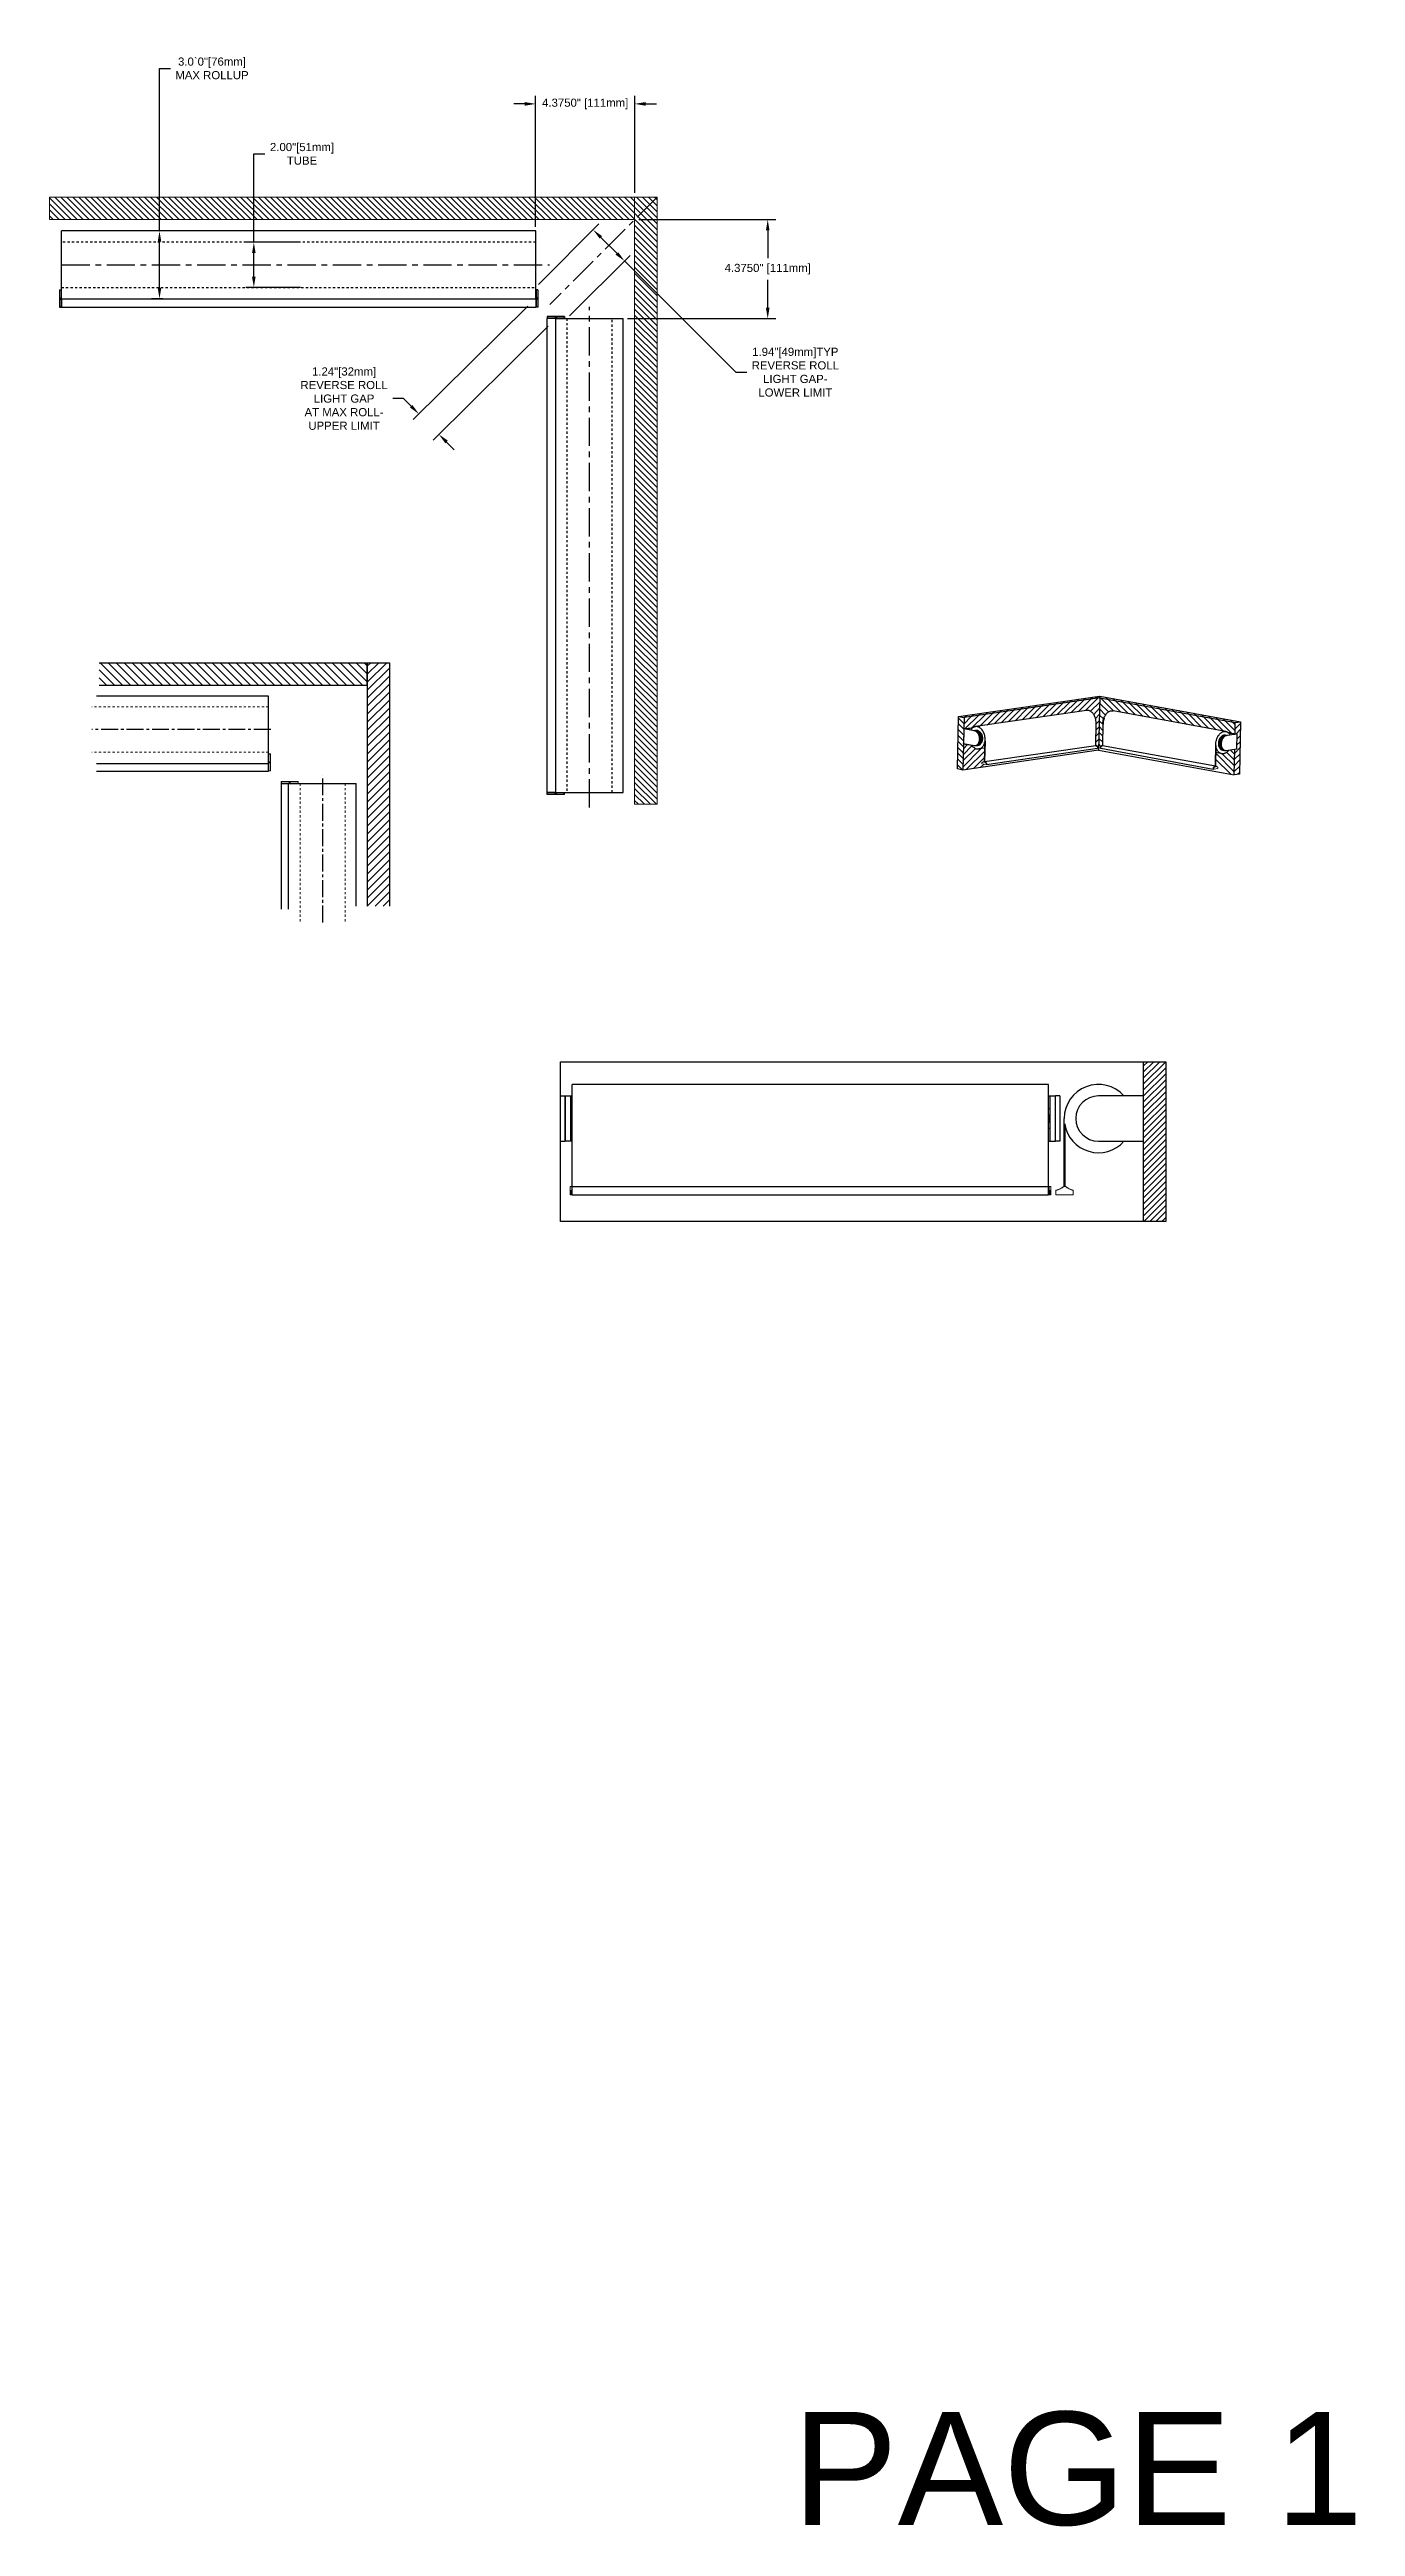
# Model space of a CAD drawing. Header units: inches. Extents: x 400 to 591, y -105 to 194.
# Drawn here: x 400 to 457.7, y -10.5 to 99 of the extents above; entities that cross this region are included whole.
import ezdxf

# ---------------------------------------------------------------- set-up
doc = ezdxf.new("R2010")
doc.units = ezdxf.units.IN
doc.header["$MEASUREMENT"] = 0
for name, pattern in [('CENTER', [2, 1.25, -0.25, 0.25, -0.25]), ('CENTER2', [1.125, 0.75, -0.125, 0.125, -0.125]), ('DASHED', [0.2, 0.1, -0.1]), ('HIDDEN', [0.2, 0.1, -0.1])]:
    doc.linetypes.add(name, pattern=pattern)
doc.layers.get('0').update_dxf_attribs({"true_color": 0xc2ced6})
for name, color, linetype in [('02___PRT_ALL_AXES', 7, 'Continuous'), ('02__PRT_ALL_AXES', 7, 'Continuous'), ('08_PRT_ALL_FEATURES', 7, 'Continuous')]:
    doc.layers.add(name, color=color, linetype=linetype)
for name, color, linetype, lineweight in [('CENTERLINE', 7, 'CENTER2', 30), ('FABRIC-ROLL', 7, 'Continuous', 30), ('HEMBAR-ENDCAP', 7, 'Continuous', 9), ('SHADE-BRACKET', 7, 'Continuous', 30), ('STRUCTURE-SUB-STRUCTURE_THICK', 7, 'Continuous', 30), ('STRUCTURE-SUB-STRUCTURE_THIN', 7, 'Continuous', 9), ('TEXT', 7, 'Continuous', 18)]:
    doc.layers.add(name, color=color, linetype=linetype, lineweight=lineweight)
doc.styles.get("Standard").update_dxf_attribs({"font": 'arial.ttf'})
doc.dimstyles.get("Standard").update_dxf_attribs({"dimscale": 0, "dimtxt": 0.09, "dimasz": 0.12, "dimexe": 0.09, "dimexo": 0.045, "dimgap": 0.0625, "dimtad": 0, "dimtih": 1, "dimtoh": 1, "dimlfac": -2, "dimrnd": 0.0625, "dimzin": 4, "dimdsep": 46, "dimtxsty": 'Standard', "dimcen": 0.045, "dimclrd": 256, "dimclre": 256, "dimclrt": 256, "dimadec": 0, "dimazin": 1, "dimtfac": 1, "dimtofl": 0, "dimtmove": 0, "dimatfit": 3, "dimfxl": 1, "dimtfill": 1, "dimtolj": 1, "dimtzin": 0, "dimlwd": -1, "dimlwe": -1, "dimarcsym": 0})

msp = doc.modelspace()

# ---------------------------------------------------------------- texts
at = {"layer": 'STRUCTURE-SUB-STRUCTURE_THIN', "insert": (432.841185, -5.478554), "char_height": 5, "attachment_point": 1}
msp.add_mtext_dynamic_manual_height_columns('PAGE 1', width=35.27381592, gutter_width=1, heights=[0], dxfattribs=at)

# ---------------------------------------------------------------- blocks, each defined once
blk = doc.blocks.new('VIEW_2_085633')
at = {"layer": 'STRUCTURE-SUB-STRUCTURE_THIN', "transparency": 33554559}
h = blk.add_hatch(dxfattribs=at)
h.set_pattern_fill('ANSI31', color=256, scale=1.5)
h.paths.add_polyline_path([(446.43, 70.36), (446.2, 70.4), (440.19, 69.52), (440.43, 69.48)])
h = blk.add_hatch(dxfattribs=at)
h.set_pattern_fill('ANSI31', color=256, scale=1.5, angle=90)
h.paths.add_polyline_path([(446.43, 70.43), (446.2, 70.4), (452.42, 69.26), (452.65, 69.29)])
h = blk.add_hatch(dxfattribs=at)
h.set_pattern_fill('ANSI31', color=256, scale=1.5, angle=90)
h.paths.add_polyline_path([(440.14, 67.21), (440.38, 67.16), (440.43, 69.48), (440.19, 69.52)])
h = blk.add_hatch(dxfattribs=at)
h.set_pattern_fill('ANSI31', color=256, scale=1.5)
h.paths.add_polyline_path([(452.65, 69.29), (452.42, 69.26), (452.41, 68.76), (452.44, 68.76), (452.46, 68.76), (452.51, 68.75), (452.5, 68.75), (452.49, 68.09), (452.4, 68.08), (452.37, 66.95), (452.6, 66.98)])
at = {"layer": 'FABRIC-ROLL', "linetype": 'Continuous'}
for p, q in [((445.84, 69.8), (440.93, 69.08)), ((446.25, 68.25), (446.27, 69.24)), ((446.56, 68.25), (446.58, 69.23)), ((446.61, 69.45), (446.61, 69.45)), ((446.61, 69.45), (446.61, 69.45)), ((452, 68.87), (447.02, 69.78)), ((441.35, 68.13), (441.08, 68.09)), ((441.34, 67.53), (441.36, 68.52)), ((441.36, 68.44), (441.34, 67.54)), ((441.34, 67.54), (446.25, 68.25)), ((441.42, 67.4), (446.33, 68.12)), ((446.47, 68.12), (451.45, 67.2)), ((446.55, 68.25), (451.54, 67.34)), ((451.54, 67.34), (451.56, 68.32)), ((451.56, 68.24), (451.55, 67.34)), ((451.82, 67.88), (451.56, 67.93))]:
    blk.add_line(p, q, dxfattribs=at)
at = {"layer": 'FABRIC-ROLL', "color": 7, "linetype": 'Continuous'}
blk.add_line((446.57, 69.25), (446.57, 69.25), dxfattribs=at)
blk.add_line((446.57, 69.25), (446.57, 69.25), dxfattribs=at)
for centre, radius, start, end in [((447.01, 69.26), 0.443, 182.2129, 183.8629), ((447, 69.26), 0.436, 183.8632, 184.6851), ((446.99, 69.26), 0.417, 184.6437, 189.5126), ((447.27, 69.22), 0.698, 177.7876, 178.7674)]:
    blk.add_arc(centre, radius, start, end, dxfattribs=at)
at = {"layer": 'FABRIC-ROLL', "linetype": 'Continuous'}
blk.add_arc((447.3, 69.22), 0.72, 161.4963, 177.7566, dxfattribs=at)
for points, knots in [([(440.93, 69.08), (440.92, 69.08), (440.9, 69.07), (440.88, 69.06), (440.85, 69.05), (440.81, 69.03), (440.77, 68.99), (440.74, 68.96), (440.73, 68.94)], [0, 0, 0, 0, 0.117521, 0.235865, 0.355817, 0.478084, 0.731547, 1, 1, 1, 1]), ([(441.36, 68.52), (441.36, 68.56), (441.36, 68.63), (441.33, 68.74), (441.29, 68.84), (441.25, 68.92), (441.2, 68.97), (441.17, 69), (441.13, 69.03), (441.09, 69.05), (441.05, 69.07), (441.01, 69.08), (440.97, 69.08), (440.95, 69.08), (440.93, 69.08)], [0, 0, 0, 0, 0.141868, 0.283873, 0.42247, 0.554553, 0.617508, 0.678137, 0.736403, 0.792396, 0.846335, 0.898578, 0.949606, 1, 1, 1, 1]), ([(446.27, 69.24), (446.27, 69.28), (446.26, 69.35), (446.24, 69.46), (446.2, 69.56), (446.15, 69.64), (446.11, 69.69), (446.07, 69.72), (446.04, 69.75), (446, 69.77), (445.96, 69.79), (445.92, 69.8), (445.88, 69.8), (445.85, 69.8), (445.84, 69.8)], [0, 0, 0, 0, 0.141868, 0.283873, 0.42247, 0.554553, 0.617508, 0.678137, 0.736403, 0.792396, 0.846335, 0.898578, 0.949606, 1, 1, 1, 1]), ([(446.57, 69.25), (446.57, 69.26), (446.57, 69.3), (446.58, 69.35), (446.59, 69.4), (446.6, 69.43), (446.61, 69.45)], [0, 0, 0, 0, 0.248403, 0.5, 0.751597, 1, 1, 1, 1]), ([(446.61, 69.45), (446.62, 69.47), (446.64, 69.52), (446.68, 69.59), (446.73, 69.66), (446.78, 69.71), (446.84, 69.75), (446.89, 69.77), (446.93, 69.78), (446.96, 69.78), (446.99, 69.78), (447.01, 69.78), (447.02, 69.78)], [0, 0, 0, 0, 0.147273, 0.289782, 0.425848, 0.554344, 0.674896, 0.788059, 0.842418, 0.895621, 0.948017, 1, 1, 1, 1]), ([(440.76, 68.26), (440.78, 68.23), (440.82, 68.19), (440.87, 68.15), (440.91, 68.12), (440.95, 68.1), (440.99, 68.09), (441.04, 68.09), (441.06, 68.09), (441.08, 68.09)], [0, 0, 0, 0, 0.278972, 0.410398, 0.536359, 0.657314, 0.774086, 0.887836, 1, 1, 1, 1]), ([(441.08, 68.09), (441.1, 68.09), (441.13, 68.1), (441.18, 68.12), (441.22, 68.16), (441.26, 68.2), (441.29, 68.25), (441.32, 68.31), (441.34, 68.37), (441.35, 68.42), (441.36, 68.44)], [0, 0, 0, 0, 0.108426, 0.219125, 0.33405, 0.454611, 0.581589, 0.715143, 0.854892, 1, 1, 1, 1]), ([(451.56, 68.32), (451.56, 68.36), (451.57, 68.43), (451.6, 68.54), (451.64, 68.64), (451.69, 68.71), (451.73, 68.76), (451.77, 68.8), (451.81, 68.82), (451.84, 68.84), (451.88, 68.86), (451.92, 68.87), (451.96, 68.87), (451.99, 68.87), (452, 68.87)], [0, 0, 0, 0, 0.14299, 0.286046, 0.425458, 0.55797, 0.620953, 0.681471, 0.739484, 0.79508, 0.848488, 0.900085, 0.950382, 1, 1, 1, 1]), ([(451.82, 67.88), (451.81, 67.88), (451.8, 67.89), (451.76, 67.9), (451.73, 67.92), (451.68, 67.95), (451.65, 68), (451.62, 68.05), (451.59, 68.11), (451.57, 68.17), (451.57, 68.22), (451.56, 68.24)], [0, 0, 0, 0, 0.053473, 0.107263, 0.216852, 0.331032, 0.451307, 0.578484, 0.712701, 0.853513, 1, 1, 1, 1]), ([(452.14, 68.04), (452.13, 68.03), (452.11, 68), (452.07, 67.96), (452.03, 67.93), (451.99, 67.91), (451.95, 67.89), (451.91, 67.88), (451.86, 67.88), (451.84, 67.88), (451.82, 67.88)], [0, 0, 0, 0, 0.143562, 0.281389, 0.413253, 0.539261, 0.659888, 0.776007, 0.888862, 1, 1, 1, 1]), ([(452, 68.87), (452.01, 68.86), (452.03, 68.86), (452.06, 68.85), (452.08, 68.83), (452.12, 68.81), (452.16, 68.77), (452.18, 68.74), (452.19, 68.72)], [0, 0, 0, 0, 0.116877, 0.234651, 0.354176, 0.47622, 0.730011, 1, 1, 1, 1])]:
    blk.add_open_spline(points, degree=3, knots=knots, dxfattribs=at)
at = {"layer": 'HEMBAR-ENDCAP', "linetype": 'Continuous'}
for p, q in [((446.27, 68.26), (446.25, 68.25)), ((446.26, 68.26), (446.25, 68.26)), ((446.25, 68.26), (446.26, 68.26)), ((446.25, 68.26), (446.25, 68.25)), ((446.25, 68.25), (446.25, 68.25)), ((446.26, 68.26), (446.27, 68.26)), ((446.26, 68.26), (446.26, 68.26)), ((446.35, 68.18), (446.33, 68.18)), ((446.33, 68.18), (446.33, 68.12)), ((446.33, 68.18), (446.33, 68.17)), ((446.35, 68.17), (446.33, 68.17)), ((446.34, 68.16), (446.33, 68.16)), ((446.34, 68.15), (446.33, 68.14)), ((446.35, 68.13), (446.33, 68.13)), ((446.33, 68.13), (446.33, 68.12)), ((446.34, 68.13), (446.33, 68.13)), ((446.33, 68.12), (446.35, 68.12)), ((446.33, 68.12), (446.33, 68.12)), ((446.35, 68.18), (446.35, 68.12)), ((446.35, 68.13), (446.35, 68.17)), ((446.45, 68.18), (446.45, 68.12)), ((446.45, 68.18), (446.47, 68.18)), ((446.45, 68.13), (446.45, 68.17)), ((446.45, 68.17), (446.46, 68.17)), ((446.45, 68.13), (446.46, 68.12)), ((446.45, 68.12), (446.46, 68.12)), ((446.46, 68.18), (446.46, 68.17)), ((446.47, 68.17), (446.46, 68.17)), ((446.46, 68.16), (446.46, 68.16)), ((446.46, 68.16), (446.47, 68.16)), ((446.46, 68.15), (446.47, 68.14)), ((446.46, 68.13), (446.46, 68.13)), ((446.46, 68.12), (446.46, 68.12)), ((446.47, 68.18), (446.47, 68.12)), ((446.47, 68.12), (446.47, 68.12)), ((446.54, 68.26), (446.53, 68.25)), ((446.53, 68.25), (446.55, 68.25)), ((446.54, 68.26), (446.54, 68.26)), ((446.54, 68.26), (446.56, 68.25)), ((446.54, 68.26), (446.56, 68.25)), ((446.56, 68.25), (446.55, 68.25)), ((446.55, 68.25), (446.55, 68.25)), ((441.22, 67.43), (441.22, 67.49)), ((441.4, 67.4), (441.23, 67.43)), ((441.31, 67.53), (441.33, 67.54)), ((441.31, 67.53), (441.33, 67.54)), ((441.31, 67.53), (441.32, 67.53)), ((441.31, 67.53), (441.31, 67.53)), ((441.32, 67.53), (441.34, 67.53)), ((441.33, 67.54), (441.34, 67.53)), ((441.33, 67.54), (441.34, 67.54)), ((441.33, 67.54), (441.33, 67.54)), ((441.34, 67.53), (441.34, 67.53)), ((441.35, 67.5), (441.35, 67.5)), ((441.35, 67.5), (441.35, 67.5)), ((441.35, 67.5), (441.35, 67.5)), ((441.38, 67.48), (441.38, 67.48)), ((441.38, 67.48), (441.38, 67.48)), ((441.41, 67.46), (441.4, 67.4)), ((441.4, 67.46), (441.42, 67.46)), ((441.4, 67.4), (441.42, 67.4)), ((441.4, 67.4), (441.4, 67.4)), ((441.41, 67.4), (441.41, 67.45)), ((441.41, 67.45), (441.42, 67.45)), ((441.41, 67.45), (441.41, 67.45)), ((441.41, 67.44), (441.41, 67.44)), ((441.41, 67.44), (441.41, 67.44)), ((441.41, 67.44), (441.42, 67.44)), ((441.41, 67.42), (441.42, 67.42)), ((441.41, 67.4), (441.42, 67.41)), ((441.41, 67.4), (441.41, 67.4)), ((441.42, 67.46), (441.42, 67.45)), ((441.42, 67.44), (441.42, 67.45)), ((441.42, 67.41), (441.42, 67.4)), ((441.42, 67.4), (441.42, 67.4)), ((441.42, 67.4), (441.42, 67.4)), ((441.43, 67.46), (441.43, 67.4)), ((451.45, 67.26), (451.45, 67.21)), ((451.45, 67.2), (451.46, 67.2)), ((451.45, 67.2), (451.45, 67.2)), ((451.48, 67.26), (451.46, 67.27)), ((451.47, 67.26), (451.46, 67.26)), ((451.46, 67.26), (451.46, 67.26)), ((451.46, 67.24), (451.46, 67.25)), ((451.47, 67.24), (451.46, 67.24)), ((451.46, 67.23), (451.46, 67.24)), ((451.46, 67.24), (451.46, 67.24)), ((451.46, 67.24), (451.46, 67.24)), ((451.46, 67.24), (451.46, 67.24)), ((451.46, 67.24), (451.46, 67.24)), ((451.46, 67.24), (451.46, 67.24)), ((451.47, 67.23), (451.46, 67.23)), ((451.46, 67.23), (451.46, 67.23)), ((451.46, 67.23), (451.46, 67.23)), ((451.46, 67.23), (451.46, 67.23)), ((451.46, 67.23), (451.46, 67.23)), ((451.46, 67.23), (451.46, 67.23)), ((451.46, 67.23), (451.46, 67.23)), ((451.46, 67.21), (451.47, 67.21)), ((451.47, 67.21), (451.46, 67.21)), ((451.46, 67.21), (451.46, 67.21)), ((451.46, 67.2), (451.48, 67.2)), ((451.47, 67.21), (451.47, 67.26)), ((451.47, 67.26), (451.47, 67.2)), ((451.47, 67.24), (451.47, 67.24)), ((451.47, 67.24), (451.47, 67.24)), ((451.47, 67.24), (451.47, 67.24)), ((451.47, 67.24), (451.47, 67.24)), ((451.48, 67.2), (451.65, 67.23)), ((451.48, 67.2), (451.48, 67.2)), ((451.49, 67.29), (451.49, 67.29)), ((451.49, 67.29), (451.49, 67.29)), ((451.5, 67.28), (451.5, 67.28)), ((451.5, 67.28), (451.5, 67.28)), ((451.55, 67.34), (451.54, 67.34)), ((451.56, 67.33), (451.54, 67.34)), ((451.55, 67.34), (451.55, 67.34)), ((451.57, 67.33), (451.55, 67.34)), ((451.55, 67.34), (451.57, 67.33)), ((451.55, 67.34), (451.55, 67.34)), ((451.57, 67.33), (451.56, 67.33)), ((451.57, 67.33), (451.57, 67.33)), ((451.65, 67.23), (451.65, 67.29))]:
    blk.add_line(p, q, dxfattribs=at)
for centre, radius, start, end in [((446.45, 68.38), 0.231, 239.3875, 240.0757), ((446.32, 68.16), 0.0208, 49.0484, 54.9403), ((446.33, 68.14), 0.0139, 287.9798, 295.6625), ((446.33, 68.12), 0.00168, 278.3204, 291.0383), ((446.34, 68.14), 0.0142, 259.624, 261.6106), ((446.46, 68.14), 0.0139, 278.3474, 282.4165), ((446.47, 68.14), 0.0133, 241.5008, 250.0929), ((446.47, 68.12), 0.00161, 246.2101, 259.632), ((446.36, 68.38), 0.226, 298.1989, 298.9248), ((441.19, 67.66), 0.168, 281.4834, 287.7048), ((441.19, 67.66), 0.171, 287.6954, 289.1739), ((441.19, 67.7), 0.209, 310.2284, 310.7447), ((441.6, 67.73), 0.327, 217.8961, 223.4983), ((441.34, 67.53), 0.00476, 37.9152, 39.8232), ((441.55, 67.7), 0.284, 226.1057, 230.4508), ((441.58, 67.72), 0.306, 223.5733, 224.0786), ((441.54, 67.69), 0.267, 230.4934, 232.0565), ((441.53, 67.68), 0.257, 232.1042, 235.1349), ((441.53, 67.67), 0.247, 235.1549, 236.1639), ((441.53, 67.67), 0.244, 236.1657, 236.8553), ((441.52, 67.67), 0.241, 236.8558, 237.7076), ((441.55, 67.68), 0.256, 233.2975, 233.9827), ((441.54, 67.67), 0.244, 233.9584, 239.9989), ((441.52, 67.66), 0.235, 237.7053, 240.0648), ((441.42, 67.42), 0.0142, 259.624, 261.6078), ((441.54, 67.66), 0.23, 239.4404, 240.0797), ((451.35, 67.47), 0.224, 298.1948, 298.8519), ((451.46, 67.24), 0.00633, 259.1868, 259.4803), ((451.46, 67.23), 0.00498, 255.0276, 255.5217), ((451.33, 67.49), 0.26, 304.9511, 307.3934), ((451.34, 67.49), 0.251, 304.2392, 304.9372), ((451.37, 67.47), 0.235, 300.3495, 301.2415), ((451.37, 67.47), 0.229, 298.208, 300.3511), ((451.36, 67.48), 0.252, 303.1734, 306.0154), ((451.36, 67.48), 0.242, 301.9514, 303.1552), ((451.36, 67.47), 0.238, 301.242, 301.9486), ((451.35, 67.49), 0.263, 306.0816, 307.8323), ((451.34, 67.51), 0.28, 307.8746, 312.0947), ((451.29, 67.54), 0.326, 314.7487, 320.1747), ((451.3, 67.53), 0.304, 314.1767, 314.6732), ((451.33, 67.51), 0.291, 312.0804, 312.2401), ((451.28, 67.55), 0.341, 320.151, 320.3581), ((451.69, 67.49), 0.204, 226.2458, 226.6951), ((451.69, 67.45), 0.164, 247.8069, 249.625), ((451.69, 67.45), 0.161, 249.6139, 255.9732)]:
    blk.add_arc(centre, radius, start, end, dxfattribs=at)
for points, knots in [([(446.25, 68.25), (446.25, 68.25), (446.25, 68.25), (446.25, 68.25), (446.25, 68.25)], [0, 0, 0, 0, 0.481725, 1, 1, 1, 1]), ([(446.25, 68.25), (446.26, 68.25), (446.27, 68.23), (446.29, 68.21), (446.31, 68.2), (446.32, 68.19), (446.33, 68.18)], [0, 0, 0, 0, 0.262123, 0.516219, 0.762133, 1, 1, 1, 1]), ([(446.25, 68.25), (446.25, 68.25), (446.25, 68.25), (446.25, 68.25), (446.25, 68.25)], [0, 0, 0, 0, 0.465123, 1, 1, 1, 1]), ([(446.25, 68.25), (446.26, 68.24), (446.29, 68.21), (446.32, 68.19), (446.33, 68.18)], [0, 0, 0, 0, 0.516656, 1, 1, 1, 1]), ([(446.27, 68.26), (446.28, 68.25), (446.29, 68.23), (446.31, 68.21), (446.33, 68.2), (446.34, 68.19), (446.35, 68.18)], [0, 0, 0, 0, 0.262487, 0.516699, 0.762483, 1, 1, 1, 1]), ([(446.27, 68.26), (446.27, 68.26), (446.27, 68.26), (446.27, 68.26), (446.27, 68.26), (446.27, 68.26), (446.27, 68.26)], [0, 0, 0, 0, 0.22963, 0.4715, 0.728126, 1, 1, 1, 1]), ([(446.33, 68.18), (446.33, 68.18), (446.33, 68.18), (446.33, 68.18), (446.33, 68.18), (446.33, 68.18), (446.33, 68.18), (446.33, 68.18)], [0, 0, 0, 0, 0.221263, 0.467818, 0.731793, 0.866643, 1, 1, 1, 1]), ([(446.33, 68.18), (446.33, 68.18), (446.33, 68.18), (446.33, 68.18), (446.33, 68.18)], [0, 0, 0, 0, 0.468259, 1, 1, 1, 1]), ([(446.33, 68.12), (446.33, 68.12), (446.33, 68.12), (446.33, 68.12), (446.33, 68.12), (446.33, 68.12), (446.33, 68.12), (446.33, 68.12), (446.33, 68.12)], [0, 0, 0, 0, 0.143007, 0.282774, 0.545586, 0.783051, 0.893576, 1, 1, 1, 1]), ([(446.33, 68.12), (446.33, 68.12), (446.33, 68.12), (446.33, 68.12), (446.33, 68.12)], [0, 0, 0, 0, 0.535159, 1, 1, 1, 1]), ([(446.34, 68.15), (446.34, 68.15), (446.34, 68.15), (446.34, 68.15), (446.34, 68.15), (446.34, 68.15), (446.34, 68.15), (446.34, 68.15), (446.34, 68.15), (446.34, 68.15), (446.34, 68.15), (446.34, 68.15), (446.34, 68.16), (446.34, 68.16), (446.34, 68.16), (446.34, 68.16), (446.34, 68.16), (446.34, 68.16), (446.34, 68.16)], [0, 0, 0, 0, 0.050846, 0.103277, 0.158598, 0.217545, 0.280301, 0.346568, 0.415667, 0.486641, 0.558377, 0.629694, 0.699444, 0.766621, 0.830451, 0.890499, 0.946852, 1, 1, 1, 1]), ([(446.35, 68.18), (446.35, 68.18), (446.35, 68.18), (446.35, 68.18), (446.35, 68.18), (446.35, 68.18), (446.35, 68.18), (446.35, 68.18)], [0, 0, 0, 0, 0.221263, 0.467818, 0.731793, 0.866643, 1, 1, 1, 1]), ([(446.35, 68.12), (446.35, 68.12), (446.35, 68.12), (446.35, 68.12), (446.35, 68.12), (446.35, 68.12), (446.35, 68.12), (446.35, 68.12), (446.35, 68.12), (446.35, 68.12)], [0, 0, 0, 0, 0.145657, 0.28728, 0.550003, 0.670743, 0.784799, 0.893763, 1, 1, 1, 1]), ([(446.53, 68.25), (446.52, 68.25), (446.51, 68.23), (446.49, 68.21), (446.47, 68.2), (446.46, 68.19), (446.45, 68.18)], [0, 0, 0, 0, 0.26333, 0.517827, 0.763327, 1, 1, 1, 1]), ([(446.45, 68.18), (446.45, 68.18), (446.45, 68.18), (446.45, 68.18), (446.45, 68.18), (446.45, 68.18), (446.45, 68.18), (446.45, 68.18), (446.45, 68.18)], [0, 0, 0, 0, 0.106347, 0.220097, 0.466172, 0.730758, 0.866116, 1, 1, 1, 1]), ([(446.45, 68.12), (446.45, 68.12), (446.45, 68.12), (446.45, 68.12), (446.45, 68.12), (446.45, 68.12), (446.45, 68.12), (446.45, 68.12), (446.45, 68.12), (446.45, 68.12)], [0, 0, 0, 0, 0.147011, 0.289752, 0.553535, 0.674055, 0.787377, 0.895179, 1, 1, 1, 1]), ([(446.47, 68.18), (446.47, 68.18), (446.47, 68.18), (446.47, 68.18), (446.46, 68.18), (446.46, 68.18), (446.46, 68.18), (446.46, 68.18), (446.46, 68.18)], [0, 0, 0, 0, 0.106347, 0.220097, 0.466172, 0.730758, 0.866116, 1, 1, 1, 1]), ([(446.46, 68.15), (446.46, 68.15), (446.46, 68.15), (446.46, 68.15), (446.46, 68.15), (446.46, 68.15), (446.46, 68.15), (446.46, 68.15), (446.46, 68.15), (446.46, 68.15), (446.46, 68.15), (446.46, 68.15), (446.46, 68.16), (446.46, 68.16), (446.46, 68.16), (446.46, 68.16), (446.46, 68.16), (446.46, 68.16), (446.46, 68.16)], [0, 0, 0, 0, 0.050102, 0.101905, 0.156819, 0.215612, 0.278463, 0.345038, 0.414595, 0.486124, 0.558438, 0.630288, 0.700465, 0.767899, 0.831766, 0.891611, 0.947522, 1, 1, 1, 1]), ([(446.46, 68.12), (446.46, 68.12), (446.46, 68.12), (446.46, 68.12), (446.46, 68.12), (446.46, 68.12), (446.46, 68.12), (446.46, 68.12), (446.46, 68.12), (446.46, 68.12)], [0, 0, 0, 0, 0.143929, 0.28446, 0.54801, 0.67006, 0.785444, 0.894957, 1, 1, 1, 1]), ([(446.55, 68.25), (446.54, 68.24), (446.53, 68.23), (446.51, 68.21), (446.49, 68.19), (446.48, 68.19), (446.47, 68.18)], [0, 0, 0, 0, 0.262922, 0.517289, 0.762935, 1, 1, 1, 1]), ([(446.55, 68.25), (446.54, 68.24), (446.51, 68.21), (446.48, 68.19), (446.47, 68.18)], [0, 0, 0, 0, 0.517782, 1, 1, 1, 1]), ([(446.47, 68.18), (446.47, 68.18), (446.47, 68.18), (446.47, 68.18), (446.47, 68.18)], [0, 0, 0, 0, 0.223982, 1, 1, 1, 1]), ([(446.47, 68.12), (446.47, 68.12), (446.47, 68.12), (446.47, 68.12), (446.47, 68.12), (446.47, 68.12)], [0, 0, 0, 0, 0.535723, 0.77376, 1, 1, 1, 1]), ([(446.53, 68.25), (446.53, 68.25), (446.53, 68.25), (446.53, 68.25), (446.53, 68.25), (446.53, 68.25), (446.53, 68.25)], [0, 0, 0, 0, 0.2282, 0.469483, 0.726572, 1, 1, 1, 1]), ([(446.55, 68.25), (446.55, 68.25), (446.55, 68.25), (446.55, 68.25), (446.55, 68.25)], [0, 0, 0, 0, 0.480382, 1, 1, 1, 1]), ([(446.55, 68.25), (446.55, 68.25), (446.55, 68.25), (446.55, 68.25), (446.55, 68.25)], [0, 0, 0, 0, 0.462707, 1, 1, 1, 1]), ([(441.22, 67.49), (441.22, 67.49), (441.22, 67.49), (441.22, 67.49), (441.22, 67.49), (441.22, 67.49), (441.23, 67.49), (441.23, 67.49), (441.23, 67.49), (441.23, 67.49)], [0, 0, 0, 0, 0.145307, 0.286826, 0.549752, 0.670706, 0.785139, 0.894358, 1, 1, 1, 1]), ([(441.23, 67.43), (441.23, 67.43), (441.22, 67.43), (441.22, 67.43), (441.22, 67.43), (441.22, 67.43), (441.22, 67.43), (441.22, 67.43), (441.22, 67.43), (441.22, 67.43), (441.22, 67.43)], [0, 0, 0, 0, 0.102743, 0.212574, 0.330175, 0.45537, 0.5871, 0.723533, 0.862296, 1, 1, 1, 1]), ([(441.25, 67.5), (441.25, 67.5), (441.26, 67.5), (441.28, 67.51), (441.29, 67.52), (441.3, 67.53), (441.31, 67.53)], [0, 0, 0, 0, 0.243827, 0.491109, 0.742874, 1, 1, 1, 1]), ([(441.31, 67.53), (441.31, 67.53), (441.31, 67.53), (441.31, 67.53), (441.31, 67.53)], [0, 0, 0, 0, 0.510351, 1, 1, 1, 1]), ([(441.32, 67.53), (441.32, 67.53), (441.32, 67.53), (441.32, 67.53), (441.32, 67.53), (441.32, 67.53), (441.32, 67.53)], [0, 0, 0, 0, 0.22963, 0.4715, 0.728126, 1, 1, 1, 1]), ([(441.32, 67.53), (441.33, 67.53), (441.34, 67.52), (441.35, 67.5), (441.35, 67.5)], [0, 0, 0, 0, 0.254742, 1, 1, 1, 1]), ([(441.33, 67.54), (441.33, 67.54), (441.33, 67.54), (441.33, 67.54), (441.33, 67.54)], [0, 0, 0, 0, 0.259444, 1, 1, 1, 1]), ([(441.33, 67.54), (441.33, 67.54), (441.33, 67.54), (441.33, 67.54), (441.33, 67.54), (441.33, 67.54), (441.34, 67.54)], [0, 0, 0, 0, 0.218766, 0.454137, 0.714795, 1, 1, 1, 1]), ([(441.34, 67.53), (441.34, 67.53), (441.34, 67.53), (441.34, 67.54), (441.34, 67.54)], [0, 0, 0, 0, 0.524456, 1, 1, 1, 1]), ([(441.34, 67.54), (441.34, 67.54), (441.35, 67.54), (441.35, 67.53), (441.35, 67.53)], [0, 0, 0, 0, 0.465123, 1, 1, 1, 1]), ([(441.34, 67.53), (441.34, 67.53), (441.34, 67.53), (441.34, 67.53), (441.34, 67.53), (441.34, 67.53), (441.34, 67.53)], [0, 0, 0, 0, 0.230809, 0.473106, 0.729209, 1, 1, 1, 1]), ([(441.35, 67.53), (441.35, 67.53), (441.36, 67.51), (441.38, 67.5), (441.39, 67.49)], [0, 0, 0, 0, 0.256493, 1, 1, 1, 1]), ([(441.36, 67.51), (441.37, 67.5), (441.38, 67.49), (441.39, 67.48), (441.4, 67.48)], [0, 0, 0, 0, 0.507029, 1, 1, 1, 1]), ([(441.39, 67.49), (441.39, 67.49), (441.4, 67.48), (441.41, 67.47), (441.42, 67.46)], [0, 0, 0, 0, 0.25577, 1, 1, 1, 1]), ([(441.4, 67.46), (441.4, 67.46), (441.4, 67.46), (441.41, 67.46), (441.41, 67.46), (441.41, 67.46), (441.41, 67.46), (441.41, 67.46)], [0, 0, 0, 0, 0.221263, 0.467818, 0.731793, 0.866643, 1, 1, 1, 1]), ([(441.4, 67.4), (441.4, 67.4), (441.4, 67.4), (441.4, 67.4), (441.4, 67.4), (441.4, 67.4), (441.4, 67.4), (441.4, 67.4), (441.4, 67.4), (441.4, 67.4)], [0, 0, 0, 0, 0.145657, 0.28728, 0.550003, 0.670743, 0.784799, 0.893763, 1, 1, 1, 1]), ([(441.42, 67.45), (441.42, 67.45), (441.42, 67.45), (441.42, 67.45), (441.41, 67.45)], [0, 0, 0, 0, 0.258684, 1, 1, 1, 1]), ([(441.42, 67.46), (441.42, 67.46), (441.42, 67.46), (441.42, 67.46), (441.42, 67.46), (441.42, 67.46), (441.42, 67.46), (441.42, 67.46)], [0, 0, 0, 0, 0.221263, 0.467818, 0.731793, 0.866643, 1, 1, 1, 1]), ([(441.42, 67.44), (441.42, 67.44), (441.42, 67.44), (441.42, 67.44), (441.42, 67.44), (441.42, 67.43), (441.42, 67.43), (441.42, 67.43), (441.42, 67.43), (441.42, 67.43), (441.42, 67.43), (441.42, 67.43), (441.42, 67.43), (441.42, 67.42), (441.42, 67.42), (441.42, 67.42), (441.42, 67.42)], [0, 0, 0, 0, 0.053175, 0.109582, 0.169676, 0.233549, 0.37024, 0.441608, 0.513396, 0.584423, 0.65357, 0.782286, 0.841275, 0.896638, 0.949105, 1, 1, 1, 1]), ([(441.42, 67.4), (441.42, 67.4), (441.42, 67.4), (441.42, 67.4), (441.42, 67.4), (441.42, 67.4), (441.42, 67.4), (441.42, 67.4), (441.42, 67.4), (441.42, 67.4)], [0, 0, 0, 0, 0.145657, 0.28728, 0.550003, 0.670743, 0.784799, 0.893763, 1, 1, 1, 1]), ([(441.43, 67.4), (441.43, 67.4), (441.43, 67.4), (441.43, 67.4), (441.43, 67.4), (441.42, 67.4), (441.42, 67.4)], [0, 0, 0, 0, 0.287745, 0.551142, 0.785727, 1, 1, 1, 1]), ([(441.43, 67.46), (441.43, 67.46), (441.43, 67.46), (441.43, 67.46), (441.43, 67.46)], [0, 0, 0, 0, 0.468259, 1, 1, 1, 1]), ([(451.45, 67.27), (451.45, 67.27), (451.45, 67.27), (451.45, 67.27), (451.45, 67.26)], [0, 0, 0, 0, 0.223982, 1, 1, 1, 1]), ([(451.45, 67.21), (451.45, 67.21), (451.45, 67.21), (451.45, 67.2), (451.45, 67.2), (451.45, 67.2), (451.45, 67.2)], [0, 0, 0, 0, 0.290255, 0.554729, 0.788353, 1, 1, 1, 1]), ([(451.49, 67.3), (451.49, 67.29), (451.48, 67.28), (451.47, 67.28), (451.46, 67.27)], [0, 0, 0, 0, 0.256098, 1, 1, 1, 1]), ([(451.48, 67.28), (451.48, 67.28), (451.47, 67.27), (451.46, 67.27), (451.46, 67.27)], [0, 0, 0, 0, 0.253422, 1, 1, 1, 1]), ([(451.46, 67.27), (451.46, 67.27), (451.46, 67.27), (451.46, 67.27), (451.46, 67.27), (451.46, 67.26), (451.46, 67.26), (451.46, 67.26), (451.46, 67.26)], [0, 0, 0, 0, 0.106347, 0.220097, 0.466172, 0.730758, 0.866116, 1, 1, 1, 1]), ([(451.46, 67.25), (451.46, 67.25), (451.46, 67.25), (451.46, 67.26), (451.47, 67.26)], [0, 0, 0, 0, 0.271357, 1, 1, 1, 1]), ([(451.46, 67.23), (451.46, 67.23), (451.46, 67.23), (451.46, 67.23), (451.46, 67.23), (451.46, 67.23), (451.46, 67.23), (451.46, 67.23), (451.46, 67.24), (451.46, 67.24), (451.46, 67.24), (451.46, 67.24), (451.46, 67.24), (451.46, 67.24), (451.46, 67.24), (451.46, 67.24), (451.46, 67.24), (451.46, 67.24), (451.46, 67.24)], [0, 0, 0, 0, 0.050102, 0.101905, 0.156819, 0.215612, 0.278463, 0.345038, 0.414595, 0.486124, 0.558438, 0.630288, 0.700465, 0.767899, 0.831766, 0.891611, 0.947522, 1, 1, 1, 1]), ([(451.46, 67.21), (451.46, 67.21), (451.46, 67.21), (451.46, 67.21), (451.46, 67.2), (451.46, 67.2), (451.46, 67.2), (451.46, 67.2), (451.46, 67.2), (451.46, 67.2)], [0, 0, 0, 0, 0.147011, 0.289752, 0.553535, 0.674055, 0.787377, 0.895179, 1, 1, 1, 1]), ([(451.48, 67.26), (451.48, 67.26), (451.48, 67.26), (451.48, 67.26), (451.48, 67.26), (451.47, 67.26), (451.47, 67.26), (451.47, 67.26), (451.47, 67.26)], [0, 0, 0, 0, 0.106347, 0.220097, 0.466172, 0.730758, 0.866116, 1, 1, 1, 1]), ([(451.47, 67.2), (451.47, 67.2), (451.47, 67.2), (451.47, 67.2), (451.47, 67.2), (451.47, 67.2), (451.47, 67.2), (451.47, 67.2), (451.48, 67.2), (451.48, 67.2)], [0, 0, 0, 0, 0.147011, 0.289752, 0.553535, 0.674055, 0.787377, 0.895179, 1, 1, 1, 1]), ([(451.53, 67.34), (451.53, 67.33), (451.52, 67.32), (451.5, 67.3), (451.49, 67.3)], [0, 0, 0, 0, 0.256968, 1, 1, 1, 1]), ([(451.52, 67.31), (451.51, 67.31), (451.51, 67.3), (451.5, 67.29), (451.49, 67.29)], [0, 0, 0, 0, 0.254197, 1, 1, 1, 1]), ([(451.54, 67.34), (451.54, 67.34), (451.54, 67.34), (451.54, 67.34), (451.53, 67.34)], [0, 0, 0, 0, 0.462707, 1, 1, 1, 1]), ([(451.56, 67.33), (451.56, 67.33), (451.55, 67.32), (451.54, 67.31), (451.53, 67.3)], [0, 0, 0, 0, 0.255069, 1, 1, 1, 1]), ([(451.54, 67.34), (451.54, 67.34), (451.54, 67.34), (451.54, 67.34), (451.54, 67.34), (451.54, 67.34), (451.54, 67.34)], [0, 0, 0, 0, 0.2282, 0.469483, 0.726572, 1, 1, 1, 1]), ([(451.54, 67.34), (451.54, 67.34), (451.54, 67.34), (451.54, 67.34), (451.54, 67.34)], [0, 0, 0, 0, 0.534182, 1, 1, 1, 1]), ([(451.55, 67.34), (451.55, 67.34), (451.55, 67.34), (451.55, 67.34), (451.55, 67.34)], [0, 0, 0, 0, 0.260521, 1, 1, 1, 1]), ([(451.55, 67.34), (451.55, 67.34), (451.55, 67.34), (451.55, 67.34), (451.55, 67.34), (451.55, 67.34), (451.55, 67.34)], [0, 0, 0, 0, 0.216665, 0.451105, 0.7125, 1, 1, 1, 1]), ([(451.56, 67.33), (451.56, 67.33), (451.56, 67.33), (451.56, 67.33), (451.56, 67.33), (451.56, 67.33), (451.56, 67.33)], [0, 0, 0, 0, 0.2282, 0.469483, 0.726572, 1, 1, 1, 1]), ([(451.57, 67.33), (451.57, 67.33), (451.57, 67.33), (451.57, 67.33), (451.57, 67.33), (451.57, 67.33)], [0, 0, 0, 0, 0.5108, 0.756939, 1, 1, 1, 1]), ([(451.63, 67.3), (451.62, 67.3), (451.61, 67.3), (451.6, 67.31), (451.59, 67.32), (451.58, 67.33), (451.57, 67.33)], [0, 0, 0, 0, 0.243219, 0.490274, 0.742233, 1, 1, 1, 1]), ([(451.65, 67.29), (451.65, 67.29), (451.65, 67.29), (451.65, 67.29), (451.65, 67.29), (451.65, 67.29), (451.65, 67.29), (451.65, 67.29), (451.65, 67.29), (451.65, 67.29), (451.65, 67.29)], [0, 0, 0, 0, 0.146439, 0.288896, 0.425008, 0.55343, 0.674138, 0.787828, 0.895857, 1, 1, 1, 1]), ([(451.65, 67.23), (451.65, 67.23), (451.65, 67.23), (451.65, 67.23), (451.65, 67.23), (451.65, 67.23), (451.65, 67.23), (451.65, 67.23), (451.65, 67.23), (451.65, 67.23), (451.65, 67.23)], [0, 0, 0, 0, 0.101339, 0.210173, 0.327274, 0.452449, 0.584573, 0.721709, 0.861362, 1, 1, 1, 1])]:
    blk.add_open_spline(points, degree=3, knots=knots, dxfattribs=at)
at = {"layer": 'SHADE-BRACKET', "linetype": 'Continuous'}
for p, q in [((440.42, 68.98), (440.4, 68.33)), ((440.4, 68.33), (440.4, 68.33)), ((440.4, 68.33), (440.4, 68.33)), ((440.4, 68.32), (440.4, 68.33)), ((440.4, 68.33), (440.88, 68.24)), ((440.4, 68.32), (440.88, 68.24)), ((440.42, 68.98), (440.46, 68.99)), ((440.42, 68.98), (440.42, 68.98)), ((440.42, 68.98), (440.42, 68.98)), ((440.42, 68.98), (440.42, 68.98)), ((440.89, 68.89), (440.42, 68.98)), ((440.89, 68.9), (440.42, 68.98)), ((440.46, 68.99), (440.94, 68.9)), ((440.48, 68.99), (440.74, 69.02)), ((440.48, 68.99), (440.48, 68.99)), ((440.52, 68.98), (440.48, 68.99)), ((440.52, 68.98), (440.78, 69.02)), ((440.52, 68.98), (440.52, 68.98)), ((440.75, 69.02), (440.79, 69.02)), ((440.88, 68.24), (440.88, 68.24)), ((440.94, 68.91), (440.91, 68.91)), ((440.93, 68.24), (440.98, 68.24)), ((441.04, 68.25), (440.98, 68.24)), ((441.01, 68.91), (441.02, 68.91)), ((441.1, 68.27), (441.12, 68.28)), ((441.16, 68.64), (441.16, 68.64)), ((441.17, 68.58), (441.17, 68.58)), ((441.19, 68.74), (441.19, 68.74)), ((441.19, 68.74), (441.19, 68.74)), ((441.19, 68.74), (441.19, 68.73)), ((441.19, 68.74), (441.19, 68.74)), ((441.19, 68.74), (441.19, 68.73)), ((441.22, 68.65), (441.22, 68.65)), ((441.22, 68.65), (441.22, 68.65)), ((441.23, 68.59), (441.23, 68.59)), ((441.23, 68.59), (441.23, 68.59)), ((441.23, 68.55), (441.23, 68.55)), ((441.23, 68.55), (441.23, 68.55)), ((441.23, 68.49), (441.23, 68.49)), ((441.23, 68.49), (441.23, 68.49)), ((451.7, 68.44), (451.7, 68.44)), ((451.7, 68.44), (451.7, 68.44)), ((451.7, 68.22), (451.7, 68.22)), ((451.7, 68.22), (451.7, 68.22)), ((451.71, 68.2), (451.71, 68.2)), ((451.71, 68.2), (451.71, 68.2)), ((451.72, 68.17), (451.72, 68.17)), ((451.72, 68.17), (451.72, 68.17)), ((451.75, 68.3), (451.75, 68.3)), ((451.75, 68.3), (451.75, 68.3)), ((451.78, 68.5), (451.78, 68.5)), ((451.78, 68.5), (451.78, 68.5)), ((451.79, 68.5), (451.79, 68.5)), ((451.79, 68.5), (451.79, 68.5)), ((451.79, 68.14), (451.79, 68.14)), ((451.79, 68.14), (451.79, 68.14)), ((451.8, 68.07), (451.79, 68.07)), ((451.8, 68.63), (451.8, 68.63)), ((451.8, 68.63), (451.8, 68.63)), ((451.86, 68.04), (451.92, 68.03)), ((451.92, 68.7), (451.91, 68.7)), ((451.97, 68.02), (451.92, 68.03)), ((451.93, 68.7), (451.93, 68.7)), ((451.93, 68.7), (451.99, 68.69)), ((451.99, 68.69), (452.46, 68.76)), ((451.99, 68.69), (451.99, 68.69)), ((451.99, 68.69), (451.99, 68.69)), ((452.02, 68.02), (452.49, 68.09)), ((452.02, 68.02), (452.49, 68.09)), ((452.02, 68.02), (452.02, 68.02)), ((452.5, 68.75), (452.04, 68.68)), ((452.5, 68.75), (452.04, 68.68)), ((452.17, 68.8), (452.13, 68.8)), ((452.13, 68.8), (452.4, 68.75)), ((452.18, 68.8), (452.44, 68.76)), ((452.4, 68.75), (452.44, 68.76)), ((452.4, 68.75), (452.4, 68.75)), ((452.44, 68.76), (452.44, 68.76)), ((452.46, 68.76), (452.5, 68.75)), ((452.49, 68.09), (452.5, 68.75)), ((452.49, 68.09), (452.49, 68.09)), ((452.49, 68.09), (452.49, 68.09)), ((452.5, 68.75), (452.5, 68.75)), ((452.5, 68.75), (452.5, 68.75))]:
    blk.add_line(p, q, dxfattribs=at)
for centre, radius, start, end in [((440.79, 68.99), 0.0299, 72.9222, 79.6169), ((440.91, 68.73), 0.176, 80.5079, 84.3664), ((440.96, 68.75), 0.166, 94.2328, 98.3399), ((440.96, 68.75), 0.167, 92.4167, 94.2324), ((440.98, 68.75), 0.166, 98.3406, 100.3954), ((441.06, 68.75), 0.174, 111.9633, 113.9817), ((440.96, 68.72), 0.191, 72.6341, 74.5765), ((440.98, 68.73), 0.184, 73.2102, 79.6087), ((441.01, 68.42), 0.166, 278.3398, 282.0998), ((440.74, 68.57), 0.375, 31.3843, 33.3669), ((441.01, 68.42), 0.167, 282.1, 284.2641), ((441.03, 68.42), 0.166, 275.9493, 278.3401), ((441.1, 68.44), 0.174, 262.2667, 265.159), ((440.78, 68.51), 0.339, 338.7423, 338.9769), ((440.78, 68.51), 0.34, 338.7254, 338.9596), ((440.94, 68.64), 0.277, 46.1355, 47.1281), ((440.94, 68.64), 0.275, 47.1288, 47.3756), ((440.93, 68.64), 0.281, 45.9629, 46.1377), ((440.71, 68.54), 0.461, 12.13, 20.2656), ((440.71, 68.54), 0.456, 12.0684, 20.4183), ((440.73, 68.55), 0.443, 20.3284, 20.5024), ((440.7, 68.54), 0.472, 4.5421, 12.1433), ((440.7, 68.54), 0.47, 11.4072, 12.1258), ((440.7, 68.54), 0.472, 4.5577, 11.4053), ((440.86, 68.59), 0.368, 30.732, 31.2645), ((440.87, 68.59), 0.363, 31.263, 32.1796), ((440.86, 68.58), 0.377, 29.1619, 29.738), ((440.86, 68.58), 0.372, 29.7363, 30.7319), ((440.85, 68.58), 0.372, 26.1384, 28.9222), ((440.86, 68.58), 0.365, 28.9263, 29.4176), ((440.97, 68.5), 0.258, 325.9526, 326.2125), ((440.97, 68.5), 0.253, 323.8212, 325.9561), ((440.84, 68.57), 0.383, 25.7679, 25.9518), ((440.83, 68.57), 0.397, 20.3573, 25.0424), ((440.84, 68.57), 0.387, 25.0537, 25.2217), ((440.96, 68.51), 0.273, 326.2719, 331.3218), ((440.95, 68.51), 0.289, 327.6584, 331.6252), ((440.82, 68.56), 0.41, 19.8696, 20.3873), ((440.91, 68.53), 0.314, 336.4058, 340.4228), ((440.92, 68.53), 0.313, 337.5375, 340.4172), ((440.93, 68.51), 0.303, 331.6204, 333.2425), ((440.95, 68.51), 0.286, 331.5944, 332.0263), ((440.95, 68.51), 0.285, 331.303, 331.5943), ((440.81, 68.56), 0.423, 12.0772, 19.8501), ((440.91, 68.53), 0.328, 338.8119, 339.4866), ((440.91, 68.53), 0.325, 338.2293, 338.8112), ((440.8, 68.55), 0.436, 4.5775, 12.103), ((440.85, 68.55), 0.378, 349.1894, 350.5333), ((440.86, 68.55), 0.371, 347.9677, 349.1871), ((440.89, 68.54), 0.347, 342.1061, 342.3517), ((440.89, 68.54), 0.344, 341.1876, 342.1067), ((440.9, 68.54), 0.34, 340.8291, 341.1858), ((440.89, 68.53), 0.355, 341.0065, 341.5392), ((440.89, 68.53), 0.351, 340.234, 341.007), ((440.9, 68.53), 0.337, 340.4766, 340.8291), ((440.9, 68.53), 0.335, 339.9076, 340.4767), ((440.91, 68.53), 0.331, 339.4866, 339.9071), ((440.9, 68.53), 0.346, 339.3146, 340.2342), ((440.8, 68.55), 0.429, 358.9011, 4.5584), ((440.82, 68.55), 0.413, 354.7751, 358.7734), ((440.83, 68.55), 0.403, 354.6142, 354.7563), ((440.83, 68.55), 0.399, 352.9898, 354.6157), ((440.84, 68.55), 0.392, 352.2784, 352.9853), ((440.84, 68.55), 0.389, 351.8119, 352.2778), ((440.84, 68.55), 0.387, 351.3895, 351.8118), ((440.85, 68.55), 0.384, 350.6492, 351.3896), ((452.03, 68.32), 0.341, 196.2985, 196.8543), ((452.02, 68.31), 0.336, 196.8529, 197.6592), ((452.06, 68.31), 0.366, 194.8812, 195.2461), ((452.05, 68.31), 0.362, 195.2455, 196.2856), ((452.02, 68.31), 0.332, 197.6586, 198.3543), ((452.01, 68.31), 0.326, 198.3519, 199.4535), ((452.05, 68.31), 0.356, 196.2878, 196.818), ((452.04, 68.31), 0.35, 196.8169, 198.3276), ((452.02, 68.3), 0.333, 198.8457, 201.7157), ((452.01, 68.31), 0.321, 199.4916, 200.097), ((452, 68.31), 0.31, 200.0795, 202.7829), ((452.03, 68.31), 0.343, 198.3328, 198.852), ((451.99, 68.3), 0.297, 202.7833, 204.2842), ((452.01, 68.3), 0.319, 201.7367, 202.5335), ((452.01, 68.3), 0.316, 202.5349, 202.7832), ((452.01, 68.3), 0.314, 202.783, 203.3408), ((452, 68.3), 0.311, 203.3415, 203.496), ((452.06, 68.38), 0.36, 143.1811, 143.3893), ((452.06, 68.38), 0.358, 142.7539, 143.1813), ((452.04, 68.39), 0.335, 141.6004, 141.8355), ((452.03, 68.39), 0.333, 141.1525, 141.6005), ((452.03, 68.4), 0.324, 137.9665, 141.1602), ((452.05, 68.39), 0.345, 139.7937, 142.7739), ((452.2, 68.33), 0.449, 156.9708, 157.6065), ((452.04, 68.28), 0.286, 207.2468, 208.3396), ((451.91, 68.24), 0.201, 226.8941, 228.5528), ((452.01, 68.41), 0.303, 134.6724, 137.9502), ((452.03, 68.41), 0.321, 135.6408, 139.8299), ((452.03, 68.27), 0.276, 209.3203, 209.5635), ((452.03, 68.27), 0.281, 208.3426, 208.5679), ((452.03, 68.27), 0.28, 208.5678, 208.9466), ((452.03, 68.27), 0.278, 208.9467, 209.2731), ((452.03, 68.27), 0.272, 209.5619, 211.0544), ((452.02, 68.27), 0.266, 211.0592, 211.5189), ((452.02, 68.26), 0.262, 211.5174, 213.0514), ((452.02, 68.42), 0.308, 135.1392, 135.4901), ((452.02, 68.42), 0.304, 134.5123, 135.14), ((452.01, 68.26), 0.256, 213.0566, 213.7163), ((452.01, 68.26), 0.254, 213.7171, 214.0961), ((452.02, 68.42), 0.299, 133.45, 134.5147), ((452.14, 68.29), 0.345, 198.0879, 198.301), ((452.13, 68.28), 0.33, 198.2789, 203.5711), ((452.14, 68.29), 0.34, 198.2847, 199.5262), ((452.12, 68.28), 0.325, 199.5163, 203.5945), ((451.8, 68.22), 0.167, 273.878, 275.6423), ((452.11, 68.28), 0.308, 203.6367, 204.1212), ((452.11, 68.27), 0.306, 203.6406, 205.0144), ((452.11, 68.27), 0.305, 204.1215, 204.3431), ((452.1, 68.27), 0.303, 204.3428, 205.0182), ((452.1, 68.27), 0.3, 205.0191, 205.4955), ((452.1, 68.27), 0.299, 205.0191, 205.4691), ((452.1, 68.27), 0.297, 205.4957, 205.8358), ((452.1, 68.27), 0.297, 205.4693, 205.8099), ((451.89, 68.2), 0.159, 255.9237, 259.625), ((451.88, 68.2), 0.158, 259.6263, 262.1848), ((452.19, 68.35), 0.379, 145.4035, 147.1023), ((451.95, 68.53), 0.177, 98.3615, 105.2171), ((452.04, 68.45), 0.251, 124.7204, 125.0438), ((451.95, 68.19), 0.159, 253.8731, 258.9198), ((451.86, 68.55), 0.169, 61.9499, 65.1554), ((451.94, 68.55), 0.159, 73.5205, 79.6204), ((451.94, 68.54), 0.162, 67.9213, 71.2247), ((451.94, 68.54), 0.16, 71.2318, 72.5835), ((451.94, 68.54), 0.16, 72.5838, 73.523)]:
    blk.add_arc(centre, radius, start, end, dxfattribs=at)
for points, knots in [([(440.75, 69.02), (440.74, 69.02), (440.74, 69.03), (440.74, 69.02), (440.74, 69.02)], [0, 0, 0, 0, 0.496684, 1, 1, 1, 1]), ([(440.79, 69.02), (440.79, 69.02), (440.79, 69.02), (440.79, 69.02), (440.78, 69.02)], [0, 0, 0, 0, 0.496684, 1, 1, 1, 1]), ([(440.88, 68.24), (440.88, 68.24), (440.89, 68.24), (440.9, 68.24), (440.92, 68.24), (440.93, 68.24), (440.93, 68.24)], [0, 0, 0, 0, 0.25283, 0.503322, 0.752115, 1, 1, 1, 1]), ([(440.88, 68.24), (440.88, 68.24), (440.89, 68.24), (440.9, 68.24), (440.92, 68.24), (440.93, 68.24), (440.93, 68.24)], [0, 0, 0, 0, 0.252794, 0.503271, 0.752074, 1, 1, 1, 1]), ([(441.06, 68.77), (441.05, 68.77), (441.04, 68.79), (441.02, 68.81), (441, 68.84), (440.98, 68.85), (440.96, 68.87), (440.94, 68.88), (440.91, 68.89), (440.9, 68.89), (440.89, 68.9)], [0, 0, 0, 0, 0.139574, 0.275145, 0.406427, 0.533289, 0.655761, 0.774054, 0.888617, 1, 1, 1, 1]), ([(441.05, 68.78), (441.04, 68.78), (441.03, 68.8), (441.01, 68.83), (440.98, 68.85), (440.96, 68.87), (440.93, 68.88), (440.91, 68.89), (440.9, 68.89), (440.89, 68.89)], [0, 0, 0, 0, 0.139038, 0.274142, 0.531545, 0.654113, 0.772746, 0.887876, 1, 1, 1, 1]), ([(440.93, 68.24), (440.94, 68.24), (440.95, 68.24), (440.97, 68.25), (440.99, 68.26), (441.01, 68.27), (441.03, 68.29), (441.05, 68.31), (441.06, 68.33), (441.07, 68.34), (441.08, 68.35)], [0, 0, 0, 0, 0.115952, 0.232943, 0.351912, 0.473693, 0.59897, 0.728254, 0.861878, 1, 1, 1, 1]), ([(440.93, 68.24), (440.94, 68.24), (440.95, 68.24), (440.97, 68.25), (441, 68.26), (441.01, 68.27), (441.03, 68.29), (441.05, 68.31), (441.06, 68.33), (441.07, 68.34), (441.08, 68.35)], [0, 0, 0, 0, 0.115975, 0.232971, 0.351933, 0.4737, 0.598964, 0.728242, 0.861867, 1, 1, 1, 1]), ([(441.14, 68.7), (441.14, 68.72), (441.12, 68.74), (441.1, 68.78), (441.08, 68.81), (441.06, 68.84), (441.03, 68.86), (441, 68.88), (440.98, 68.89), (440.97, 68.9), (440.95, 68.9), (440.94, 68.9), (440.94, 68.9)], [0, 0, 0, 0, 0.141847, 0.279883, 0.413235, 0.541278, 0.663695, 0.780536, 0.837038, 0.89236, 0.94663, 1, 1, 1, 1]), ([(440.94, 68.9), (440.94, 68.9), (440.96, 68.9), (440.98, 68.89), (441, 68.88), (441.02, 68.87), (441.05, 68.84), (441.07, 68.82), (441.08, 68.81)], [0, 0, 0, 0, 0.113646, 0.229943, 0.349284, 0.472051, 0.728473, 1, 1, 1, 1]), ([(440.96, 68.91), (440.97, 68.92), (440.98, 68.92), (441, 68.92), (441.01, 68.91)], [0, 0, 0, 0, 0.496725, 1, 1, 1, 1]), ([(441.01, 68.91), (441, 68.91), (440.98, 68.91), (440.97, 68.91), (440.96, 68.91)], [0, 0, 0, 0, 0.505055, 1, 1, 1, 1]), ([(440.98, 68.24), (440.98, 68.24), (440.99, 68.25), (441.01, 68.25), (441.02, 68.25), (441.03, 68.26), (441.04, 68.27), (441.06, 68.28), (441.08, 68.29), (441.09, 68.3), (441.1, 68.32), (441.11, 68.33), (441.12, 68.35), (441.13, 68.37), (441.14, 68.39), (441.15, 68.4)], [0, 0, 0, 0, 0.05637, 0.112928, 0.169854, 0.22732, 0.285486, 0.3445, 0.465495, 0.527753, 0.591261, 0.65607, 0.722212, 0.858474, 1, 1, 1, 1]), ([(441.09, 68.31), (441.09, 68.31), (441.08, 68.3), (441.07, 68.28), (441.05, 68.27), (441.04, 68.27), (441.02, 68.26), (441.01, 68.25), (440.99, 68.25), (440.98, 68.24), (440.98, 68.24)], [0, 0, 0, 0, 0.133351, 0.263626, 0.391088, 0.516066, 0.638964, 0.760242, 0.880407, 1, 1, 1, 1]), ([(441.19, 68.38), (441.2, 68.4), (441.21, 68.44), (441.22, 68.49), (441.23, 68.53), (441.23, 68.57), (441.22, 68.62), (441.21, 68.66), (441.2, 68.7), (441.19, 68.73), (441.17, 68.77), (441.15, 68.8), (441.13, 68.83), (441.1, 68.86), (441.08, 68.88), (441.05, 68.89), (441.03, 68.9), (441.02, 68.91)], [0, 0, 0, 0, 0.123494, 0.188345, 0.254704, 0.322108, 0.390053, 0.458012, 0.525458, 0.591884, 0.656825, 0.719878, 0.780726, 0.839159, 0.895103, 0.948634, 1, 1, 1, 1]), ([(441.03, 68.91), (441.04, 68.91), (441.06, 68.9), (441.09, 68.88), (441.11, 68.86), (441.15, 68.83), (441.18, 68.79), (441.21, 68.72), (441.24, 68.65), (441.24, 68.57), (441.24, 68.49), (441.23, 68.44), (441.22, 68.42)], [0, 0, 0, 0, 0.051166, 0.104306, 0.159681, 0.217392, 0.339416, 0.469041, 0.60346, 0.739163, 0.87246, 1, 1, 1, 1]), ([(441.05, 68.89), (441.06, 68.89), (441.07, 68.88), (441.09, 68.87), (441.11, 68.86), (441.12, 68.85), (441.12, 68.85)], [0, 0, 0, 0, 0.239055, 0.48506, 0.738602, 1, 1, 1, 1]), ([(441.05, 68.26), (441.06, 68.26), (441.07, 68.26), (441.09, 68.27), (441.11, 68.28), (441.12, 68.29), (441.12, 68.29)], [0, 0, 0, 0, 0.24399, 0.491049, 0.742629, 1, 1, 1, 1]), ([(441.12, 68.28), (441.11, 68.27), (441.09, 68.26), (441.07, 68.26), (441.05, 68.25)], [0, 0, 0, 0, 0.506082, 1, 1, 1, 1]), ([(441.11, 68.64), (441.11, 68.65), (441.1, 68.68), (441.08, 68.72), (441.07, 68.75), (441.06, 68.77)], [0, 0, 0, 0, 0.255858, 0.633455, 1, 1, 1, 1]), ([(441.1, 68.39), (441.1, 68.4), (441.11, 68.42), (441.11, 68.46), (441.12, 68.49), (441.12, 68.53), (441.12, 68.58), (441.11, 68.63), (441.1, 68.68), (441.08, 68.72), (441.07, 68.75), (441.06, 68.77)], [0, 0, 0, 0, 0.118178, 0.179056, 0.240938, 0.367063, 0.495279, 0.624135, 0.752144, 0.877866, 1, 1, 1, 1]), ([(441.08, 68.81), (441.09, 68.8), (441.1, 68.78), (441.12, 68.74), (441.13, 68.72), (441.14, 68.7)], [0, 0, 0, 0, 0.241548, 0.615144, 1, 1, 1, 1]), ([(441.08, 68.35), (441.08, 68.35), (441.08, 68.36), (441.09, 68.38), (441.09, 68.39)], [0, 0, 0, 0, 0.245681, 1, 1, 1, 1]), ([(441.08, 68.35), (441.08, 68.35), (441.09, 68.36), (441.09, 68.38), (441.1, 68.39)], [0, 0, 0, 0, 0.245675, 1, 1, 1, 1]), ([(441.09, 68.39), (441.1, 68.41), (441.11, 68.44), (441.12, 68.48), (441.12, 68.51), (441.12, 68.54), (441.12, 68.59), (441.11, 68.62), (441.11, 68.64)], [0, 0, 0, 0, 0.237768, 0.361092, 0.486684, 0.613993, 0.742425, 1, 1, 1, 1]), ([(441.14, 68.4), (441.14, 68.39), (441.13, 68.38), (441.12, 68.35), (441.11, 68.33), (441.1, 68.32), (441.09, 68.31)], [0, 0, 0, 0, 0.261824, 0.515877, 0.761925, 1, 1, 1, 1]), ([(441.12, 68.29), (441.13, 68.3), (441.14, 68.31), (441.16, 68.33), (441.18, 68.36), (441.19, 68.37), (441.19, 68.38)], [0, 0, 0, 0, 0.236595, 0.481816, 0.736237, 1, 1, 1, 1]), ([(441.19, 68.35), (441.18, 68.34), (441.16, 68.31), (441.14, 68.29), (441.12, 68.28)], [0, 0, 0, 0, 0.51576, 1, 1, 1, 1]), ([(441.13, 68.84), (441.14, 68.83), (441.15, 68.81), (441.17, 68.79), (441.18, 68.78)], [0, 0, 0, 0, 0.489529, 1, 1, 1, 1]), ([(441.14, 68.81), (441.15, 68.8), (441.17, 68.78), (441.18, 68.75), (441.2, 68.73), (441.21, 68.69), (441.22, 68.66), (441.22, 68.65)], [0, 0, 0, 0, 0.23718, 0.359752, 0.4846, 0.739763, 1, 1, 1, 1]), ([(441.14, 68.81), (441.14, 68.81), (441.16, 68.79), (441.17, 68.77), (441.18, 68.76)], [0, 0, 0, 0, 0.243753, 1, 1, 1, 1]), ([(441.17, 68.58), (441.17, 68.57), (441.17, 68.55), (441.17, 68.53), (441.17, 68.5), (441.16, 68.45), (441.15, 68.42), (441.14, 68.4)], [0, 0, 0, 0, 0.129584, 0.258435, 0.449657, 0.637599, 1, 1, 1, 1]), ([(441.18, 68.35), (441.17, 68.34), (441.16, 68.32), (441.15, 68.31), (441.14, 68.3)], [0, 0, 0, 0, 0.510247, 1, 1, 1, 1]), ([(441.15, 68.4), (441.15, 68.41), (441.16, 68.44), (441.17, 68.47), (441.17, 68.52), (441.17, 68.55), (441.17, 68.58)], [0, 0, 0, 0, 0.239501, 0.424747, 0.613911, 1, 1, 1, 1]), ([(441.19, 68.76), (441.19, 68.76), (441.2, 68.74), (441.21, 68.71), (441.22, 68.69), (441.23, 68.66), (441.23, 68.63), (441.24, 68.6), (441.24, 68.57), (441.24, 68.55), (441.24, 68.54)], [0, 0, 0, 0, 0.120726, 0.243631, 0.368274, 0.494174, 0.620817, 0.747682, 0.874278, 1, 1, 1, 1]), ([(441.21, 68.41), (441.21, 68.41), (441.21, 68.4), (441.2, 68.39), (441.2, 68.38)], [0, 0, 0, 0, 0.253626, 1, 1, 1, 1]), ([(441.22, 68.41), (441.22, 68.4), (441.21, 68.39), (441.21, 68.38), (441.2, 68.38)], [0, 0, 0, 0, 0.25353, 1, 1, 1, 1]), ([(441.23, 68.55), (441.23, 68.54), (441.23, 68.51), (441.22, 68.47), (441.22, 68.44), (441.21, 68.43)], [0, 0, 0, 0, 0.257609, 0.635475, 1, 1, 1, 1]), ([(441.22, 68.47), (441.22, 68.47), (441.22, 68.45), (441.21, 68.44), (441.21, 68.43)], [0, 0, 0, 0, 0.253959, 1, 1, 1, 1]), ([(441.24, 68.54), (441.24, 68.53), (441.24, 68.5), (441.23, 68.46), (441.22, 68.43)], [0, 0, 0, 0, 0.256886, 1, 1, 1, 1]), ([(451.9, 68.7), (451.89, 68.69), (451.86, 68.68), (451.83, 68.66), (451.79, 68.63), (451.76, 68.6), (451.74, 68.56), (451.71, 68.51), (451.7, 68.47), (451.69, 68.41), (451.68, 68.36), (451.68, 68.31), (451.68, 68.26), (451.69, 68.22), (451.71, 68.17), (451.73, 68.13), (451.75, 68.1), (451.77, 68.08), (451.78, 68.07)], [0, 0, 0, 0, 0.052245, 0.107529, 0.166194, 0.228205, 0.293235, 0.360725, 0.429945, 0.500056, 0.570165, 0.639378, 0.706857, 0.771872, 0.833866, 0.892512, 0.947782, 1, 1, 1, 1]), ([(451.69, 68.34), (451.69, 68.35), (451.69, 68.37), (451.69, 68.4), (451.7, 68.43), (451.7, 68.44)], [0, 0, 0, 0, 0.248504, 0.498695, 1, 1, 1, 1]), ([(451.7, 68.44), (451.7, 68.42), (451.69, 68.39), (451.69, 68.34), (451.69, 68.3), (451.69, 68.26), (451.7, 68.24), (451.7, 68.22)], [0, 0, 0, 0, 0.256538, 0.511199, 0.636666, 0.760245, 1, 1, 1, 1]), ([(451.7, 68.22), (451.7, 68.23), (451.69, 68.25), (451.69, 68.28), (451.69, 68.31), (451.69, 68.33), (451.69, 68.34)], [0, 0, 0, 0, 0.241323, 0.489096, 0.742413, 1, 1, 1, 1]), ([(451.7, 68.44), (451.7, 68.46), (451.71, 68.49), (451.73, 68.53), (451.75, 68.56), (451.76, 68.59), (451.77, 68.6)], [0, 0, 0, 0, 0.258811, 0.513245, 0.760972, 1, 1, 1, 1]), ([(451.77, 68.6), (451.77, 68.59), (451.75, 68.56), (451.73, 68.53), (451.72, 68.49), (451.71, 68.46), (451.7, 68.44)], [0, 0, 0, 0, 0.240063, 0.488008, 0.742018, 1, 1, 1, 1]), ([(451.72, 68.17), (451.72, 68.16), (451.73, 68.15), (451.74, 68.13), (451.76, 68.11), (451.77, 68.09), (451.78, 68.09)], [0, 0, 0, 0, 0.263507, 0.517856, 0.763187, 1, 1, 1, 1]), ([(451.78, 68.5), (451.77, 68.48), (451.76, 68.45), (451.75, 68.4), (451.75, 68.35), (451.75, 68.31), (451.75, 68.3)], [0, 0, 0, 0, 0.248774, 0.500481, 0.751943, 1, 1, 1, 1]), ([(451.75, 68.3), (451.75, 68.32), (451.75, 68.35), (451.76, 68.4), (451.77, 68.45), (451.78, 68.49), (451.79, 68.5)], [0, 0, 0, 0, 0.248403, 0.5, 0.751597, 1, 1, 1, 1]), ([(451.75, 68.3), (451.75, 68.28), (451.75, 68.25), (451.76, 68.21), (451.76, 68.2)], [0, 0, 0, 0, 0.509857, 1, 1, 1, 1]), ([(451.81, 68.1), (451.81, 68.11), (451.8, 68.12), (451.79, 68.14), (451.78, 68.17), (451.77, 68.19), (451.76, 68.22), (451.75, 68.25), (451.75, 68.28), (451.75, 68.3)], [0, 0, 0, 0, 0.112622, 0.229029, 0.349223, 0.473099, 0.600454, 0.730998, 1, 1, 1, 1]), ([(451.76, 68.2), (451.76, 68.19), (451.77, 68.17), (451.78, 68.16), (451.78, 68.14)], [0, 0, 0, 0, 0.256341, 1, 1, 1, 1]), ([(451.9, 68.65), (451.89, 68.65), (451.87, 68.63), (451.85, 68.61), (451.83, 68.59), (451.82, 68.57), (451.8, 68.54), (451.79, 68.52), (451.78, 68.5)], [0, 0, 0, 0, 0.230874, 0.35159, 0.475626, 0.602785, 0.732805, 1, 1, 1, 1]), ([(451.78, 68.08), (451.79, 68.08), (451.8, 68.07), (451.81, 68.06), (451.83, 68.05), (451.85, 68.05), (451.85, 68.05)], [0, 0, 0, 0, 0.25797, 0.509538, 0.756276, 1, 1, 1, 1]), ([(451.78, 68.07), (451.79, 68.07), (451.82, 68.06), (451.84, 68.05), (451.85, 68.05)], [0, 0, 0, 0, 0.506597, 1, 1, 1, 1]), ([(451.79, 68.5), (451.79, 68.51), (451.8, 68.53), (451.81, 68.55), (451.82, 68.56)], [0, 0, 0, 0, 0.254031, 1, 1, 1, 1]), ([(451.87, 68.56), (451.86, 68.54), (451.84, 68.52), (451.82, 68.47), (451.81, 68.42), (451.8, 68.37), (451.79, 68.32), (451.8, 68.28), (451.8, 68.25), (451.8, 68.22), (451.81, 68.2), (451.81, 68.18)], [0, 0, 0, 0, 0.121948, 0.247635, 0.375712, 0.504691, 0.633036, 0.759245, 0.821135, 0.881989, 1, 1, 1, 1]), ([(451.87, 68.56), (451.86, 68.54), (451.84, 68.51), (451.82, 68.47), (451.81, 68.42), (451.8, 68.37), (451.8, 68.32), (451.8, 68.28), (451.8, 68.25), (451.8, 68.22), (451.81, 68.2), (451.82, 68.18)], [0, 0, 0, 0, 0.121988, 0.247724, 0.375846, 0.50486, 0.633215, 0.759403, 0.821269, 0.882089, 1, 1, 1, 1]), ([(451.8, 68.12), (451.8, 68.11), (451.81, 68.1), (451.82, 68.09), (451.83, 68.08), (451.85, 68.07), (451.86, 68.06), (451.87, 68.05), (451.89, 68.04), (451.9, 68.04), (451.9, 68.04)], [0, 0, 0, 0, 0.134936, 0.266461, 0.39477, 0.52013, 0.642886, 0.763454, 0.882314, 1, 1, 1, 1]), ([(451.93, 68.7), (451.92, 68.7), (451.91, 68.7), (451.9, 68.69), (451.88, 68.69), (451.87, 68.68), (451.85, 68.67), (451.83, 68.66), (451.82, 68.65), (451.81, 68.64)], [0, 0, 0, 0, 0.115576, 0.233368, 0.353648, 0.476693, 0.602744, 0.731954, 1, 1, 1, 1]), ([(451.92, 68.03), (451.92, 68.03), (451.91, 68.04), (451.89, 68.04), (451.88, 68.05), (451.86, 68.06), (451.85, 68.07), (451.84, 68.08), (451.82, 68.09), (451.82, 68.1), (451.81, 68.1)], [0, 0, 0, 0, 0.118933, 0.238511, 0.359344, 0.482001, 0.606994, 0.734766, 0.865676, 1, 1, 1, 1]), ([(451.82, 68.56), (451.82, 68.56), (451.83, 68.58), (451.84, 68.59), (451.84, 68.6)], [0, 0, 0, 0, 0.254241, 1, 1, 1, 1]), ([(451.83, 68.14), (451.83, 68.14), (451.84, 68.13), (451.85, 68.12), (451.85, 68.11)], [0, 0, 0, 0, 0.25536, 1, 1, 1, 1]), ([(451.83, 68.14), (451.83, 68.14), (451.84, 68.13), (451.85, 68.11), (451.85, 68.11)], [0, 0, 0, 0, 0.25537, 1, 1, 1, 1]), ([(451.84, 68.6), (451.85, 68.61), (451.87, 68.63), (451.91, 68.66), (451.93, 68.67), (451.95, 68.68), (451.97, 68.69), (451.98, 68.69), (451.99, 68.69)], [0, 0, 0, 0, 0.273132, 0.530044, 0.65264, 0.771554, 0.887195, 1, 1, 1, 1]), ([(451.85, 68.11), (451.86, 68.1), (451.86, 68.09), (451.88, 68.08), (451.89, 68.06), (451.9, 68.05), (451.92, 68.04), (451.94, 68.03), (451.95, 68.03), (451.96, 68.03), (451.97, 68.02)], [0, 0, 0, 0, 0.135511, 0.267238, 0.395443, 0.520498, 0.642877, 0.763149, 0.881957, 1, 1, 1, 1]), ([(451.85, 68.11), (451.85, 68.1), (451.86, 68.09), (451.88, 68.08), (451.89, 68.06), (451.9, 68.05), (451.92, 68.04), (451.94, 68.03), (451.95, 68.03), (451.96, 68.03), (451.97, 68.02)], [0, 0, 0, 0, 0.135515, 0.267235, 0.39543, 0.520473, 0.642842, 0.763111, 0.881929, 1, 1, 1, 1]), ([(452.04, 68.68), (452.03, 68.68), (452.01, 68.68), (451.99, 68.67), (451.97, 68.66), (451.95, 68.64), (451.93, 68.63), (451.91, 68.61), (451.89, 68.59), (451.88, 68.57), (451.87, 68.57)], [0, 0, 0, 0, 0.110994, 0.225241, 0.343302, 0.465642, 0.592501, 0.723937, 0.859853, 1, 1, 1, 1]), ([(452.04, 68.68), (452.03, 68.68), (452.01, 68.68), (451.99, 68.67), (451.97, 68.66), (451.94, 68.64), (451.92, 68.62), (451.9, 68.6), (451.88, 68.58), (451.87, 68.57), (451.87, 68.56)], [0, 0, 0, 0, 0.110345, 0.224105, 0.341889, 0.464176, 0.591193, 0.722964, 0.859337, 1, 1, 1, 1]), ([(451.99, 68.69), (451.98, 68.69), (451.96, 68.69), (451.94, 68.68), (451.92, 68.67), (451.91, 68.66), (451.9, 68.65)], [0, 0, 0, 0, 0.238663, 0.484154, 0.737614, 1, 1, 1, 1]), ([(451.97, 68.7), (451.96, 68.7), (451.95, 68.7), (451.93, 68.7), (451.92, 68.7)], [0, 0, 0, 0, 0.496574, 1, 1, 1, 1]), ([(451.97, 68.02), (451.97, 68.02), (451.98, 68.02), (452, 68.02), (452.01, 68.02), (452.02, 68.02), (452.02, 68.02)], [0, 0, 0, 0, 0.247788, 0.496526, 0.747036, 1, 1, 1, 1]), ([(451.97, 68.02), (451.97, 68.02), (451.98, 68.02), (452, 68.02), (452.01, 68.02), (452.02, 68.02), (452.02, 68.02)], [0, 0, 0, 0, 0.247835, 0.496584, 0.747077, 1, 1, 1, 1]), ([(452.18, 68.8), (452.18, 68.8), (452.17, 68.8), (452.17, 68.8), (452.17, 68.8)], [0, 0, 0, 0, 0.503167, 1, 1, 1, 1])]:
    blk.add_open_spline(points, degree=3, knots=knots, dxfattribs=at)
at = {"layer": 'STRUCTURE-SUB-STRUCTURE_THICK', "linetype": 'Continuous'}
for p, q in [((440.19, 69.52), (446.43, 70.43)), ((446.43, 70.36), (440.43, 69.48)), ((446.2, 70.4), (452.42, 69.26)), ((446.43, 70.36), (446.38, 68.04)), ((446.43, 70.43), (452.65, 69.29)), ((440.14, 67.21), (440.19, 69.52)), ((440.19, 69.52), (440.43, 69.48)), ((440.43, 69.48), (440.38, 67.16)), ((452.41, 68.76), (452.42, 69.26)), ((452.42, 69.26), (452.65, 69.29)), ((452.65, 69.29), (452.6, 66.98)), ((446.38, 68.04), (440.38, 67.16)), ((446.38, 68.04), (452.37, 66.95)), ((452.37, 66.95), (452.4, 68.08)), ((440.38, 67.16), (440.14, 67.21)), ((452.6, 66.98), (452.37, 66.95))]:
    blk.add_line(p, q, dxfattribs=at)
at = {"layer": 'TEXT', "color": 7, "linetype": 'Continuous', "transparency": 33554559}
for p, q in [((444.55, 69.61), (445.1, 70.16)), ((444.86, 69.66), (445.42, 70.21)), ((445.17, 69.7), (445.73, 70.25)), ((445.49, 69.75), (446.04, 70.3)), ((445.8, 69.79), (446.35, 70.34)), ((446.02, 69.76), (446.43, 70.16)), ((447.03, 69.78), (446.46, 70.35)), ((447.36, 69.72), (446.78, 70.29)), ((447.68, 69.66), (447.11, 70.23)), ((448.01, 69.6), (447.43, 70.17)), ((440.42, 69.19), (440.75, 69.52)), ((440.43, 69.46), (440.44, 69.48)), ((440.48, 68.99), (441.07, 69.57)), ((440.78, 69.02), (441.38, 69.61)), ((441.08, 69.06), (441.69, 69.66)), ((441.45, 69.15), (442, 69.71)), ((441.76, 69.2), (442.31, 69.75)), ((442.07, 69.25), (442.62, 69.8)), ((442.38, 69.29), (442.93, 69.84)), ((442.69, 69.34), (443.24, 69.89)), ((443, 69.38), (443.55, 69.93)), ((443.31, 69.43), (443.86, 69.98)), ((443.62, 69.47), (444.17, 70.02)), ((443.93, 69.52), (444.48, 70.07)), ((444.24, 69.56), (444.79, 70.12)), ((446.16, 69.62), (446.42, 69.89)), ((446.24, 69.44), (446.41, 69.61)), ((446.26, 68.93), (446.4, 69.07)), ((446.27, 69.2), (446.41, 69.34)), ((446.57, 68.91), (446.4, 69.08)), ((446.59, 69.42), (446.41, 69.6)), ((446.58, 69.17), (446.41, 69.34)), ((446.81, 69.73), (446.42, 70.12)), ((446.68, 69.59), (446.42, 69.86)), ((448.33, 69.54), (447.75, 70.11)), ((448.65, 69.48), (448.08, 70.05)), ((448.98, 69.42), (448.4, 69.99)), ((449.3, 69.36), (448.73, 69.93)), ((449.63, 69.3), (449.05, 69.88)), ((449.95, 69.24), (449.38, 69.82)), ((450.28, 69.18), (449.7, 69.76)), ((450.6, 69.12), (450.03, 69.7)), ((450.93, 69.06), (450.35, 69.64)), ((451.25, 69), (450.68, 69.58)), ((451.58, 68.94), (451, 69.52)), ((451.9, 68.88), (451.32, 69.46)), ((452.26, 68.79), (451.65, 69.4)), ((452.41, 68.9), (451.97, 69.34)), ((452.42, 69.16), (452.3, 69.28)), ((440.38, 67.56), (440.93, 68.11)), ((440.38, 67.29), (441.19, 68.11)), ((440.39, 67.83), (440.78, 68.23)), ((440.4, 68.1), (440.58, 68.29)), ((440.54, 67.19), (441.35, 67.99)), ((446.25, 68.66), (446.4, 68.8)), ((446.25, 68.39), (446.39, 68.53)), ((446.33, 68.2), (446.38, 68.26)), ((446.56, 68.39), (446.39, 68.56)), ((446.48, 68.2), (446.39, 68.3)), ((446.56, 68.65), (446.4, 68.82)), ((452.39, 67.6), (452.04, 67.94)), ((452.39, 67.86), (452.2, 68.05)), ((440.85, 67.23), (441.34, 67.72)), ((441.16, 67.28), (441.3, 67.41)), ((452.22, 66.97), (451.55, 67.64)), ((452.37, 67.08), (451.56, 67.9)), ((452.38, 67.34), (451.84, 67.88))]:
    blk.add_line(p, q, dxfattribs=at)
blk = doc.blocks.new('VIEW_3_085633')
at = {"layer": 'STRUCTURE-SUB-STRUCTURE_THIN', "transparency": 33554559}
h = blk.add_hatch(dxfattribs=at)
h.set_pattern_fill('ANSI31', color=256, scale=1.5)
h.paths.add_polyline_path([(449.35, 54.25), (448.37, 54.25), (448.37, 52.74), (448.37, 52.74), (448.37, 50.74), (448.37, 50.74), (448.37, 47.19), (449.35, 47.19)])
at = {"layer": 'FABRIC-ROLL', "color": 7, "linetype": 'Continuous'}
for p, q in [((422.59, 50.74), (422.59, 52.74)), ((422.59, 52.74), (422.59, 52.74)), ((422.59, 50.74), (422.59, 50.74))]:
    blk.add_line(p, q, dxfattribs=at)
at = {"layer": 'FABRIC-ROLL', "linetype": 'Continuous'}
for p, q in [((423.11, 48.36), (423.11, 53.25)), ((444.17, 53.25), (423.11, 53.25)), ((444.17, 48.36), (444.17, 53.25)), ((444.86, 48.74), (444.86, 51.74)), ((444.88, 51.5), (444.88, 48.74)), ((423.11, 48.74), (444.17, 48.74)), ((423.11, 48.36), (444.17, 48.36))]:
    blk.add_line(p, q, dxfattribs=at)
for start, end in [(41.8834, 180), (189.3668, 318.1576)]:
    blk.add_arc((446.37, 51.74), 1.51, start, end, dxfattribs=at)
at = {"layer": 'HEMBAR-ENDCAP', "linetype": 'Continuous'}
for p, q in [((423.02, 48.74), (423.02, 48.37)), ((423.02, 48.74), (423.1, 48.74)), ((423.02, 48.56), (423.1, 48.56)), ((423.02, 48.37), (423.1, 48.37)), ((423.05, 48.39), (423.05, 48.53)), ((423.05, 48.53), (423.1, 48.53)), ((423.11, 48.48), (423.05, 48.48)), ((423.05, 48.44), (423.11, 48.44)), ((423.05, 48.39), (423.1, 48.39)), ((423.1, 48.74), (423.1, 48.53)), ((423.1, 48.7), (423.11, 48.7)), ((423.1, 48.54), (423.11, 48.54)), ((423.1, 48.37), (423.1, 48.39)), ((423.1, 48.39), (423.11, 48.39)), ((444.19, 48.7), (444.17, 48.7)), ((444.19, 48.54), (444.17, 48.54)), ((444.24, 48.48), (444.17, 48.48)), ((444.24, 48.44), (444.17, 48.44)), ((444.19, 48.39), (444.17, 48.39)), ((444.19, 48.74), (444.26, 48.74)), ((444.19, 48.74), (444.19, 48.53)), ((444.26, 48.56), (444.19, 48.56)), ((444.24, 48.53), (444.19, 48.53)), ((444.24, 48.39), (444.19, 48.39)), ((444.19, 48.37), (444.19, 48.39)), ((444.26, 48.37), (444.19, 48.37)), ((444.24, 48.39), (444.24, 48.53)), ((444.26, 48.74), (444.26, 48.37)), ((444.49, 48.55), (444.49, 48.38)), ((444.49, 48.55), (444.49, 48.38)), ((444.5, 48.37), (445.25, 48.37)), ((444.5, 48.36), (444.56, 48.36)), ((444.66, 48.36), (445.1, 48.36)), ((444.9, 48.74), (444.85, 48.74)), ((445.19, 48.36), (445.24, 48.36)), ((445.26, 48.38), (445.26, 48.55))]:
    blk.add_line(p, q, dxfattribs=at)
for centre, radius, start, end in [((444.5, 48.55), 0.0151, 105.6507, 180), ((444.5, 48.55), 0.00932, 104.25, 180), ((444.5, 48.38), 0.0151, 180, 270), ((444.5, 48.38), 0.01, 180, 270), ((444.23, 49.53), 1, 285.6507, 307.5659), ((444.23, 49.53), 1.01, 285.6538, 307.7425), ((444.56, 48.37), 0.01, 270, 327.9331), ((444.66, 48.37), 0.01, 216.5806, 270), ((444.85, 48.72), 0.0151, 59.2419, 127.5659), ((444.85, 48.72), 0.0144, 89.1274, 127.7425), ((444.9, 48.72), 0.0151, 52.4341, 125.3289), ((444.9, 48.72), 0.0144, 52.2575, 90.8726), ((445.52, 49.53), 1, 232.4341, 254.3493), ((445.53, 49.53), 1.01, 232.2575, 254.3462), ((445.1, 48.37), 0.01, 270, 323.4194), ((445.19, 48.37), 0.01, 216.5806, 270), ((445.24, 48.38), 0.0151, 270, 324.0335), ((445.24, 48.55), 0.0151, 24.3544, 74.3493), ((445.25, 48.55), 0.00932, 0, 75.75), ((445.25, 48.38), 0.01, 270, 0)]:
    blk.add_arc(centre, radius, start, end, dxfattribs=at)
at = {"layer": 'SHADE-BRACKET', "linetype": 'Continuous'}
for p, q in [((422.59, 52.74), (422.79, 52.74)), ((422.79, 52.74), (422.79, 50.74)), ((422.79, 50.74), (422.79, 52.74)), ((422.79, 52.74), (422.79, 52.74)), ((422.79, 52.74), (423.11, 52.74)), ((422.79, 52.68), (422.8, 52.68)), ((422.8, 50.74), (422.8, 52.74)), ((423.04, 50.74), (423.04, 52.74)), ((444.17, 52.74), (444.22, 52.74)), ((444.22, 52.74), (444.46, 52.74)), ((444.22, 52.74), (444.22, 50.74)), ((444.46, 52.74), (444.47, 52.74)), ((444.46, 52.74), (444.46, 50.74)), ((444.47, 52.68), (444.46, 52.68)), ((444.66, 52.74), (444.47, 52.74)), ((444.47, 50.74), (444.47, 52.74)), ((444.47, 50.74), (444.47, 52.74)), ((444.47, 52.74), (444.47, 52.74)), ((444.67, 52.74), (444.66, 52.74)), ((444.66, 52.74), (444.66, 50.74)), ((444.67, 52.74), (444.67, 50.74)), ((448.37, 52.74), (446.37, 52.74)), ((448.37, 52.74), (446.37, 52.74)), ((448.37, 52.74), (448.37, 52.74)), ((448.37, 50.74), (448.37, 52.74)), ((448.37, 50.74), (448.37, 52.74)), ((448.37, 52.74), (448.37, 52.74)), ((422.79, 52.53), (422.8, 52.53)), ((422.79, 52.32), (422.8, 52.32)), ((422.79, 52.3), (422.8, 52.3)), ((422.79, 52.28), (422.8, 52.28)), ((423.11, 52.17), (423.04, 52.17)), ((423.06, 52.16), (423.11, 52.16)), ((444.22, 52.17), (444.17, 52.17)), ((444.22, 51.74), (444.17, 51.74)), ((444.22, 52.13), (444.2, 51.74)), ((444.2, 51.74), (444.22, 51.35)), ((444.47, 52.53), (444.46, 52.53)), ((444.46, 52.32), (444.47, 52.32)), ((444.47, 52.3), (444.46, 52.3)), ((444.47, 52.28), (444.46, 52.28)), ((422.59, 50.74), (422.79, 50.74)), ((422.79, 51.2), (422.8, 51.2)), ((422.79, 51.19), (422.8, 51.19)), ((422.8, 51.16), (422.79, 51.16)), ((422.79, 50.95), (422.8, 50.95)), ((422.79, 50.8), (422.8, 50.8)), ((422.8, 50.74), (422.79, 50.74)), ((422.79, 50.74), (422.79, 50.74)), ((423.04, 50.74), (422.8, 50.74)), ((423.04, 51.31), (423.11, 51.31)), ((423.11, 50.74), (423.04, 50.74)), ((423.06, 51.32), (423.11, 51.32)), ((444.17, 51.31), (444.22, 51.31)), ((444.17, 50.74), (444.47, 50.74)), ((444.47, 51.2), (444.46, 51.2)), ((444.47, 51.19), (444.46, 51.19)), ((444.47, 51.16), (444.46, 51.16)), ((444.47, 50.95), (444.46, 50.95)), ((444.47, 50.8), (444.46, 50.8)), ((444.66, 50.74), (444.47, 50.74)), ((444.47, 50.74), (444.47, 50.74)), ((444.67, 50.74), (444.66, 50.74)), ((446.37, 50.74), (448.37, 50.74)), ((446.37, 50.74), (448.37, 50.74)), ((448.37, 50.74), (448.37, 50.74)), ((448.37, 50.74), (448.37, 50.74))]:
    blk.add_line(p, q, dxfattribs=at)
blk.add_arc((446.37, 51.74), 1, 90, 270, dxfattribs=at)
blk.add_arc((446.37, 51.74), 1, 90, 270, dxfattribs=at)
for points, knots in [([(423.04, 52.16), (423.04, 52.16), (423.05, 52.16), (423.05, 52.16), (423.06, 52.16)], [0, 0, 0, 0, 0.500246, 1, 1, 1, 1]), ([(444.21, 51.83), (444.21, 51.83), (444.21, 51.83), (444.21, 51.83), (444.21, 51.83), (444.2, 51.83), (444.2, 51.83), (444.2, 51.83), (444.2, 51.83), (444.2, 51.83), (444.2, 51.83), (444.19, 51.83), (444.19, 51.83), (444.18, 51.83), (444.17, 51.83), (444.17, 51.83)], [0, 0, 0, 0, 0.027802, 0.038565, 0.051093, 0.081651, 0.119722, 0.165316, 0.218365, 0.278764, 0.346357, 0.42092, 0.590008, 0.783895, 1, 1, 1, 1]), ([(444.21, 51.65), (444.21, 51.65), (444.21, 51.65), (444.21, 51.65), (444.21, 51.65), (444.2, 51.65), (444.2, 51.65), (444.2, 51.65), (444.2, 51.65), (444.2, 51.65), (444.2, 51.65), (444.19, 51.65), (444.19, 51.65), (444.18, 51.66), (444.17, 51.66), (444.17, 51.66)], [0, 0, 0, 0, 0.027802, 0.038565, 0.051093, 0.081651, 0.119722, 0.165316, 0.218365, 0.278764, 0.346357, 0.42092, 0.590008, 0.783895, 1, 1, 1, 1]), ([(423.06, 51.32), (423.05, 51.32), (423.05, 51.32), (423.04, 51.32), (423.04, 51.32)], [0, 0, 0, 0, 0.499754, 1, 1, 1, 1])]:
    blk.add_open_spline(points, degree=3, knots=knots, dxfattribs=at)
at = {"layer": 'STRUCTURE-SUB-STRUCTURE_THICK', "linetype": 'Continuous'}
for p, q in [((422.59, 47.19), (422.59, 54.25)), ((422.59, 54.25), (449.35, 54.25)), ((448.37, 52.74), (448.37, 54.25)), ((449.35, 54.25), (449.35, 47.19)), ((448.37, 47.19), (448.37, 50.74)), ((449.35, 47.19), (422.59, 47.19))]:
    blk.add_line(p, q, dxfattribs=at)
blk = doc.blocks.new('*U23')
at = {"layer": 'CENTERLINE', "color": 0, "linetype": 'CENTER2', "transparency": 16777216}
blk.add_line((0, -3.25), (0, 3.25), dxfattribs=at)
blk = doc.blocks.new('*U24')
at = {"layer": 'CENTERLINE', "color": 0, "linetype": 'CENTER2', "transparency": 16777216}
blk.add_line((4.36, 0), (-3.55, 0), dxfattribs=at)
blk = doc.blocks.new('*D43')
at = {"transparency": 16777216}
for p, q in [((426.05, 91.51), (432.11, 91.51)), ((431.75, 91.03), (431.75, 89.8)), ((431.75, 87.61), (431.75, 88.84)), ((425.55, 87.13), (432.11, 87.13))]:
    blk.add_line(p, q, dxfattribs=at)
for points in [[(431.67, 91.03), (431.83, 91.03), (431.75, 91.51)], [(431.67, 87.61), (431.83, 87.61), (431.75, 87.13)]]:
    blk.add_solid(points, dxfattribs=at)
at = {"layer": 'Defpoints', "color": 0, "transparency": 16777216}
for p in [(425.87, 91.51), (431.75, 91.51), (425.37, 87.13)]:
    blk.add_point(p, dxfattribs=at)
at = {"transparency": 16777216, "insert": (431.75, 89.32), "char_height": 0.36, "attachment_point": 5, "bg_fill": 3, "box_fill_scale": 1.25, "bg_fill_color": 256, "bg_fill_true_color": 13158600, "bg_fill_transparency": 0}
blk.add_mtext('\\A1;4.3750" [111mm]', dxfattribs=at)
blk = doc.blocks.new('*D44')
at = {"transparency": 16777216}
for p, q in [((421.01, 96.63), (420.53, 96.63)), ((421.49, 91.19), (421.49, 96.99)), ((425.87, 92.69), (425.87, 96.99)), ((426.35, 96.63), (426.83, 96.63))]:
    blk.add_line(p, q, dxfattribs=at)
for points in [[(421.01, 96.71), (421.01, 96.55), (421.49, 96.63)], [(426.35, 96.71), (426.35, 96.55), (425.87, 96.63)]]:
    blk.add_solid(points, dxfattribs=at)
at = {"layer": 'Defpoints', "color": 0, "transparency": 16777216}
for p in [(425.87, 92.51), (421.49, 91.01)]:
    blk.add_point(p, dxfattribs=at)
at = {"transparency": 16777216, "insert": (423.68, 96.63), "char_height": 0.36, "attachment_point": 5, "bg_fill": 3, "box_fill_scale": 1.25, "bg_fill_color": 256, "bg_fill_true_color": 13158600, "bg_fill_transparency": 0}
blk.add_mtext('\\A1;4.3750" [111mm]', dxfattribs=at)
at = {"layer": 'Defpoints', "color": 0, "transparency": 16777216}
blk.add_point((425.87, 96.63), dxfattribs=at)
blk = doc.blocks.new('*D45')
at = {"transparency": 16777216}
for p, q in [((404.86, 91.01), (404.86, 98.2)), ((404.86, 98.2), (405.34, 98.2)), ((405, 91.01), (404.5, 91.01)), ((404.86, 88.49), (404.86, 90.53)), ((405, 88.01), (404.5, 88.01))]:
    blk.add_line(p, q, dxfattribs=at)
for points in [[(404.78, 90.53), (404.94, 90.53), (404.86, 91.01)], [(404.78, 88.49), (404.94, 88.49), (404.86, 88.01)]]:
    blk.add_solid(points, dxfattribs=at)
at = {"layer": 'Defpoints', "color": 0, "transparency": 16777216}
for p in [(405.18, 91.01), (404.86, 88.01), (405.18, 88.01)]:
    blk.add_point(p, dxfattribs=at)
at = {"transparency": 16777216, "insert": (407.18, 98.2), "char_height": 0.36, "attachment_point": 5, "bg_fill": 3, "box_fill_scale": 1.25, "bg_fill_color": 256, "bg_fill_true_color": 13158600, "bg_fill_transparency": 0}
blk.add_mtext('\\A1;3.0`0"[76mm]\\PMAX ROLLUP', dxfattribs=at)
blk = doc.blocks.new('*D46')
at = {"transparency": 16777216}
for p, q in [((409.03, 90.51), (409.03, 94.42)), ((409.03, 94.42), (409.51, 94.42)), ((411.09, 90.51), (408.67, 90.51)), ((409.03, 88.99), (409.03, 90.03)), ((411.09, 88.51), (408.67, 88.51))]:
    blk.add_line(p, q, dxfattribs=at)
for points in [[(408.95, 90.03), (409.11, 90.03), (409.03, 90.51)], [(408.95, 88.99), (409.11, 88.99), (409.03, 88.51)]]:
    blk.add_solid(points, dxfattribs=at)
at = {"layer": 'Defpoints', "color": 0, "transparency": 16777216}
for p in [(411.27, 90.51), (409.03, 88.51), (411.27, 88.51)]:
    blk.add_point(p, dxfattribs=at)
at = {"transparency": 16777216, "insert": (411.16, 94.42), "char_height": 0.36, "attachment_point": 5, "bg_fill": 3, "box_fill_scale": 1.25, "bg_fill_color": 256, "bg_fill_true_color": 13158600, "bg_fill_transparency": 0}
blk.add_mtext('\\A1;2.00"[51mm]\\PTUBE', dxfattribs=at)
blk = doc.blocks.new('*D41')
at = {"transparency": 16777216}
for p, q in [((421.15, 87.68), (416.07, 82.66)), ((422.04, 86.79), (416.96, 81.76)), ((415.65, 83.59), (415.17, 83.59)), ((415.99, 83.25), (415.65, 83.59)), ((417.55, 81.67), (417.89, 81.33))]:
    blk.add_line(p, q, dxfattribs=at)
for points in [[(416.04, 83.31), (415.93, 83.2), (416.33, 82.91)], [(417.61, 81.73), (417.5, 81.61), (417.21, 82.01)]]:
    blk.add_solid(points, dxfattribs=at)
at = {"layer": 'Defpoints', "color": 0, "transparency": 16777216}
for p in [(421.28, 87.81), (422.17, 86.91), (416.33, 82.91)]:
    blk.add_point(p, dxfattribs=at)
at = {"transparency": 16777216, "insert": (413.02, 83.59), "char_height": 0.36, "attachment_point": 5, "bg_fill": 3, "box_fill_scale": 1.25, "bg_fill_color": 256, "bg_fill_true_color": 13158600, "bg_fill_transparency": 0}
blk.add_mtext('\\A1;1.24"[32mm]\\PREVERSE ROLL\\PLIGHT GAP\\PAT MAX ROLL-\\PUPPER LIMIT', dxfattribs=at)
blk = doc.blocks.new('*D42')
at = {"transparency": 16777216}
for p, q in [((421.61, 88.64), (424.29, 91.32)), ((422.99, 87.25), (425.67, 89.93)), ((424.37, 90.72), (425.08, 90.02)), ((425.42, 89.68), (430.34, 84.76)), ((430.34, 84.76), (430.82, 84.76))]:
    blk.add_line(p, q, dxfattribs=at)
for points in [[(424.43, 90.78), (424.32, 90.67), (424.03, 91.06)], [(425.14, 90.07), (425.02, 89.96), (425.42, 89.68)]]:
    blk.add_solid(points, dxfattribs=at)
at = {"layer": 'Defpoints', "color": 0, "transparency": 16777216}
for p in [(425.42, 89.68), (421.48, 88.51), (422.86, 87.12)]:
    blk.add_point(p, dxfattribs=at)
at = {"transparency": 16777216, "insert": (432.97, 84.76), "char_height": 0.36, "attachment_point": 5, "bg_fill": 3, "box_fill_scale": 1.25, "bg_fill_color": 256, "bg_fill_true_color": 13158600, "bg_fill_transparency": 0}
blk.add_mtext('\\A1;1.94"[49mm]TYP\\PREVERSE ROLL\\PLIGHT GAP-\\PLOWER LIMIT', dxfattribs=at)

# ---------------------------------------------------------------- hatches: boundary and pattern name
at = {"layer": 'STRUCTURE-SUB-STRUCTURE_THIN', "linetype": 'HIDDEN', "transparency": 33554559}
h = msp.add_hatch(dxfattribs=at)
h.set_pattern_fill('ANSI31', color=256, scale=1.5, angle=90)
h.set_pattern_definition([(135, (375.17015, 39.07631), (-0.1325825, -0.1325825), [])])
h.paths.add_polyline_path([(425.8656, 92.509733), (400, 92.509733), (400, 91.509733), (425.8656, 91.509733)])
h.paths.add_polyline_path([(426.8656, 92.509733), (425.8656, 92.509733), (425.8656, 91.509733), (425.8656, 65.644133), (426.8656, 65.644133)])
at = {"layer": 'STRUCTURE-SUB-STRUCTURE_THIN', "transparency": 33554559}
h = msp.add_hatch(dxfattribs=at)
h.set_pattern_fill('ANSI31', color=256, scale=2, angle=90)
h.set_pattern_definition([(135, (25.28843, -0.51154), (-0.1767767, -0.1767767), [])])
h.paths.add_polyline_path([(414.044707, 71.900252), (402.197979, 71.900252), (402.196389, 70.918625), (414.044707, 70.918625)])
h = msp.add_hatch(dxfattribs=at)
h.set_pattern_fill('ANSI31', color=256, scale=2)
h.set_pattern_definition([(45, (25.25226, -0.61434), (-0.1767767, 0.1767767), [])])
h.paths.add_polyline_path([(415.027398, 71.900252), (414.045771, 71.900252), (414.045983, 71.007414), (414.045983, 61.131266), (415.027398, 61.131266)])

# ---------------------------------------------------------------- linework, layer by layer
at = {"layer": '02___PRT_ALL_AXES', "color": 8}
for p, q in [((421.505577, 87.695733), (421.490577, 87.695733)), ((421.505577, 87.675604), (421.490577, 87.675604)), ((422.031471, 66.154745), (422.031471, 66.169745)), ((422.0516, 66.154745), (422.0516, 66.169745))]:
    msp.add_line(p, q, dxfattribs=at)
at = {"layer": '02___PRT_ALL_AXES', "color": 7}
for p, q in [((421.505577, 87.655604), (421.490577, 87.655604)), ((422.011471, 66.154745), (422.011471, 66.169745))]:
    msp.add_line(p, q, dxfattribs=at)
at = {"layer": '02__PRT_ALL_AXES', "color": 7, "linetype": 'CENTER'}
for p, q in [((400.525577, 89.509733), (422.104762, 89.509733)), ((423.8656, 65.49796), (423.8656, 87.646619))]:
    msp.add_line(p, q, dxfattribs=at)
at = {"layer": '02__PRT_ALL_AXES', "color": 7, "linetype": 'DASHED'}
for p, q in [((400.525577, 88.509733), (421.490577, 88.509733)), ((422.8656, 87.134745), (422.8656, 66.169745))]:
    msp.add_line(p, q, dxfattribs=at)
at = {"layer": '08_PRT_ALL_FEATURES', "color": 7}
for p, q in [((400.435577, 88.404733), (400.435577, 87.640733)), ((400.435577, 88.404733), (400.510577, 88.404733)), ((400.435577, 88.397733), (400.510577, 88.397733)), ((400.435577, 88.044733), (400.525577, 88.044733)), ((400.435577, 88.000733), (400.525577, 88.000733)), ((400.510577, 88.404733), (400.510577, 87.640733)), ((400.510577, 88.375733), (400.525577, 88.375733)), ((400.510577, 87.700733), (400.525577, 87.700733)), ((400.525577, 88.009733), (400.525577, 87.634733)), ((421.505577, 88.375733), (421.490577, 88.375733)), ((421.580577, 88.044733), (421.490577, 88.044733)), ((421.490577, 88.009733), (421.490577, 87.634733)), ((421.580577, 88.000733), (421.490577, 88.000733)), ((421.505577, 87.700733), (421.490577, 87.700733)), ((421.505577, 88.404733), (421.505577, 87.640733)), ((421.580577, 88.404733), (421.505577, 88.404733)), ((421.580577, 88.397733), (421.505577, 88.397733)), ((421.580577, 88.404733), (421.580577, 87.640733)), ((400.435577, 87.647733), (400.510577, 87.647733)), ((400.435577, 87.640733), (400.510577, 87.640733)), ((400.510577, 87.655604), (400.525577, 87.655604)), ((421.580577, 87.647733), (421.505577, 87.647733)), ((421.580577, 87.640733), (421.505577, 87.640733)), ((422.3656, 87.134745), (421.9906, 87.134745)), ((421.9966, 87.224745), (421.9966, 87.149745)), ((422.7606, 87.224745), (421.9966, 87.224745)), ((422.7606, 87.149745), (421.9966, 87.149745)), ((422.0036, 87.224745), (422.0036, 87.149745)), ((422.011471, 87.149745), (422.011471, 87.134745)), ((422.0566, 87.149745), (422.0566, 87.134745)), ((422.3566, 87.224745), (422.3566, 87.134745)), ((422.4006, 87.224745), (422.4006, 87.134745)), ((422.4096, 87.224745), (422.4096, 87.149745)), ((422.7316, 87.149745), (422.7316, 87.134745)), ((422.7536, 87.224745), (422.7536, 87.149745)), ((422.7606, 87.224745), (422.7606, 87.149745)), ((422.3656, 66.169745), (421.9906, 66.169745)), ((422.7606, 66.154745), (421.9966, 66.154745)), ((421.9966, 66.079745), (421.9966, 66.154745)), ((422.7606, 66.079745), (421.9966, 66.079745)), ((422.0036, 66.079745), (422.0036, 66.154745)), ((422.0566, 66.154745), (422.0566, 66.169745)), ((422.3566, 66.079745), (422.3566, 66.169745)), ((422.4006, 66.079745), (422.4006, 66.169745)), ((422.7316, 66.154745), (422.7316, 66.169745)), ((422.7536, 66.079745), (422.7536, 66.154745)), ((422.7606, 66.079745), (422.7606, 66.154745))]:
    msp.add_line(p, q, dxfattribs=at)
at = {"layer": '08_PRT_ALL_FEATURES', "color": 8}
for p, q in [((400.435577, 88.053733), (400.510577, 88.053733)), ((400.435577, 87.991733), (400.510577, 87.991733)), ((400.525577, 87.695733), (400.510577, 87.695733)), ((400.525577, 87.675604), (400.510577, 87.675604)), ((421.580577, 88.053733), (421.505577, 88.053733)), ((421.580577, 87.991733), (421.505577, 87.991733)), ((422.031471, 87.134745), (422.031471, 87.149745)), ((422.0516, 87.134745), (422.0516, 87.149745)), ((422.3476, 87.224745), (422.3476, 87.149745)), ((422.3476, 66.079745), (422.3476, 66.154745)), ((422.4096, 66.079745), (422.4096, 66.154745))]:
    msp.add_line(p, q, dxfattribs=at)
at = {"layer": 'FABRIC-ROLL'}
for p, q in [((421.490577, 91.009733), (400.525577, 91.009733)), ((400.525577, 88.009733), (400.525577, 91.009732)), ((421.490577, 88.009733), (421.490577, 91.009732)), ((400.525577, 88.009733), (421.490577, 88.009733)), ((422.3656, 87.134745), (422.3656, 66.169745)), ((422.3656, 87.134745), (425.365599, 87.134745)), ((425.3656, 66.169745), (425.3656, 87.134745)), ((409.681834, 70.427812), (402.072979, 70.427812)), ((409.681834, 67.114821), (409.681834, 70.427811)), ((409.681834, 67.427812), (402.072979, 67.427812)), ((402.072979, 67.114821), (409.681834, 67.114821)), ((410.234928, 66.561728), (410.234928, 61.006266)), ((410.234928, 66.561728), (413.547918, 66.561728)), ((410.547918, 66.561728), (410.547918, 61.006266)), ((413.547918, 61.131266), (413.547918, 66.561728)), ((422.3656, 66.169745), (425.365599, 66.169745))]:
    msp.add_line(p, q, dxfattribs=at)
at = {"layer": 'FABRIC-ROLL', "linetype": 'Continuous'}
for p, q in [((400.525577, 87.634733), (421.490577, 87.634733)), ((421.9906, 87.134745), (421.9906, 66.169745))]:
    msp.add_line(p, q, dxfattribs=at)
at = {"layer": 'HEMBAR-ENDCAP'}
for p, q in [((409.696558, 67.843575), (409.681834, 67.843575)), ((409.77018, 67.518656), (409.681834, 67.518656)), ((409.77018, 67.475465), (409.681834, 67.475465)), ((409.696558, 67.180977), (409.681834, 67.180977)), ((409.696558, 67.136677), (409.681834, 67.136677)), ((409.696558, 67.872042), (409.696558, 67.122079)), ((409.77018, 67.872042), (409.696558, 67.872042)), ((409.77018, 67.865171), (409.696558, 67.865171)), ((409.77018, 67.12895), (409.696558, 67.12895)), ((409.77018, 67.122079), (409.696558, 67.122079)), ((409.77018, 67.872042), (409.77018, 67.122079)), ((410.242185, 66.650074), (410.242185, 66.576452)), ((410.992148, 66.650074), (410.242185, 66.650074)), ((410.992148, 66.576452), (410.242185, 66.576452)), ((410.249057, 66.650074), (410.249057, 66.576452)), ((410.256783, 66.576452), (410.256783, 66.561728)), ((410.301083, 66.576452), (410.301083, 66.561728)), ((410.595571, 66.650074), (410.595571, 66.561728)), ((410.638763, 66.650074), (410.638763, 66.561728)), ((410.963681, 66.576452), (410.963681, 66.561728)), ((410.985277, 66.650074), (410.985277, 66.576452)), ((410.992148, 66.650074), (410.992148, 66.576452))]:
    msp.add_line(p, q, dxfattribs=at)
at = {"layer": 'STRUCTURE-SUB-STRUCTURE_THICK'}
for p, q in [((402.197979, 71.900252), (414.045983, 71.900252)), ((414.045771, 71.900252), (415.027398, 71.900252)), ((414.045983, 71.900252), (414.045983, 61.131266)), ((414.045983, 70.918625), (414.045983, 71.900252)), ((415.027398, 71.900252), (415.027398, 61.131266)), ((402.197979, 70.918625), (414.045983, 70.918625))]:
    msp.add_line(p, q, dxfattribs=at)
at = {"layer": 'STRUCTURE-SUB-STRUCTURE_THIN'}
for p, q in [((400, 91.509733), (400, 92.509733)), ((400, 92.509733), (426.8656, 92.509733)), ((425.8656, 92.509733), (425.8656, 65.644133)), ((426.8656, 92.509733), (426.8656, 65.644133)), ((400, 91.509733), (425.8656, 91.509733)), ((425.8656, 65.644133), (426.8656, 65.644133))]:
    msp.add_line(p, q, dxfattribs=at)
at = {"layer": 'TEXT', "linetype": 'HIDDEN'}
for p, q in [((409.681834, 69.955371), (401.864755, 69.955371)), ((409.681834, 67.955371), (401.864755, 67.955371)), ((411.075478, 66.561728), (411.075478, 60.41851)), ((413.075478, 66.561728), (413.075478, 60.41851))]:
    msp.add_line(p, q, dxfattribs=at)
at = {"layer": 'TEXT'}
msp.add_line((412.075478, 66.561728), (412.075478, 66.561728), dxfattribs=at)

# ---------------------------------------------------------------- block references
at = {"layer": 'CENTERLINE', "linetype": 'CENTER2'}
for name, p in [('*U24', (405.419544, 68.955371)), ('*U23', (412.075478, 63.665714))]:
    msp.add_blockref(name, p, dxfattribs=at)
at = {"layer": 'TEXT'}
for name in ['VIEW_2_085633', 'VIEW_3_085633']:
    msp.add_blockref(name, (0, 0), dxfattribs=at)

msp.set_redraw_order([(e.dxf.handle, doc.entitydb.next_handle()) for e in msp.query("TEXT MTEXT ATTDEF DIMENSION ARC_DIMENSION")])  # texts and dimensions are drawn at this point

# ---------------------------------------------------------------- next in the draw order: dimensions: what is measured, and where the dimension line sits
dim = msp.add_linear_dim(base=(431.753736, 91.509733), p1=(425.365599, 87.134745), p2=(425.8656, 91.509733), angle=90, dimstyle='Standard', override={"dimscale": 4, "dimdec": 4, "dimzin": 0, "dimpost": '"', "dimcen": 1.53, "dimazin": 0, "dimtdec": 4})
dim.commit()
dim.dimension.update_dxf_attribs({"geometry": '*D43', "text_midpoint": (431.753736, 89.322239)})
dim = msp.add_aligned_dim(p1=(422.167861, 86.912503), p2=(421.278436, 87.811558), distance=6.967327, text='1.24"[32mm]\\PREVERSE ROLL\\PLIGHT GAP\\PAT MAX ROLL-\\PUPPER LIMIT', dimstyle='Standard', override={"dimscale": 4, "dimdec": 4, "dimzin": 0, "dimpost": '"', "dimcen": 1.53, "dimazin": 0, "dimtdec": 4})
dim.commit()
dim.dimension.update_dxf_attribs({"geometry": '*D41', "text_midpoint": (413.020355, 83.593982)})

# ---------------------------------------------------------------- next in the draw order: linework, layer by layer
at = {"layer": '02__PRT_ALL_AXES', "color": 7, "linetype": 'DASHED'}
msp.add_line((424.8656, 66.169745), (424.8656, 87.134745), dxfattribs=at)

# ---------------------------------------------------------------- next in the draw order: dimensions: what is measured, and where the dimension line sits
dim = msp.add_linear_dim(base=(425.8656, 96.627305), p1=(421.490577, 91.009732), p2=(425.8656, 92.509733), angle=180, dimstyle='Standard', override={"dimscale": 4, "dimdec": 4, "dimzin": 0, "dimpost": '"', "dimcen": 1.53, "dimazin": 0, "dimtdec": 4})
dim.commit()
dim.dimension.update_dxf_attribs({"geometry": '*D44', "text_midpoint": (423.678089, 96.627305)})

# ---------------------------------------------------------------- next in the draw order: linework, layer by layer
at = {"layer": '02__PRT_ALL_AXES', "color": 7, "linetype": 'CENTER'}
msp.add_line((426.866879, 92.506086), (422.120862, 87.760069), dxfattribs=at)
at = {"layer": '02__PRT_ALL_AXES', "color": 7, "linetype": 'DASHED'}
msp.add_line((421.490577, 90.509733), (400.525577, 90.509733), dxfattribs=at)

# ---------------------------------------------------------------- next in the draw order: dimensions: what is measured, and where the dimension line sits
for base, p1, p2, angle, text, picture, middle, dimtype in [((404.858904, 88.009733), (405.181567, 91.009733), (405.181567, 88.009733), 270, '3.0`0"[76mm]\\PMAX ROLLUP', '*D45', (407.180295, 98.197846), 160), ((425.418345, 89.678061), (421.478542, 88.508889), (422.863858, 87.123573), 315, '1.94"[49mm]TYP\\PREVERSE ROLL\\PLIGHT GAP-\\PLOWER LIMIT', '*D42', (432.97114, 84.755088), 161)]:
    dim = msp.add_linear_dim(base=base, p1=p1, p2=p2, angle=angle, text=text, dimstyle='Standard', override={"dimscale": 4, "dimdec": 4, "dimzin": 0, "dimpost": '"', "dimcen": 1.53, "dimazin": 0, "dimtdec": 4})
    dim.commit()
    dim.dimension.update_dxf_attribs({"geometry": picture, "text_midpoint": middle, "dimtype": dimtype})

# ---------------------------------------------------------------- next in the draw order: dimensions: what is measured, and where the dimension line sits
dim = msp.add_linear_dim(base=(409.034223, 88.509733), p1=(411.265223, 90.509733), p2=(411.265223, 88.509733), angle=270, text='2.00"[51mm]\\PTUBE', dimstyle='Standard', override={"dimscale": 4, "dimdec": 4, "dimzin": 0, "dimpost": '"', "dimcen": 1.53, "dimazin": 0, "dimtdec": 4})
dim.commit()
dim.dimension.update_dxf_attribs({"geometry": '*D46', "text_midpoint": (411.157565, 94.420807), "dimtype": 160})

doc.saveas('drawing.dxf')
